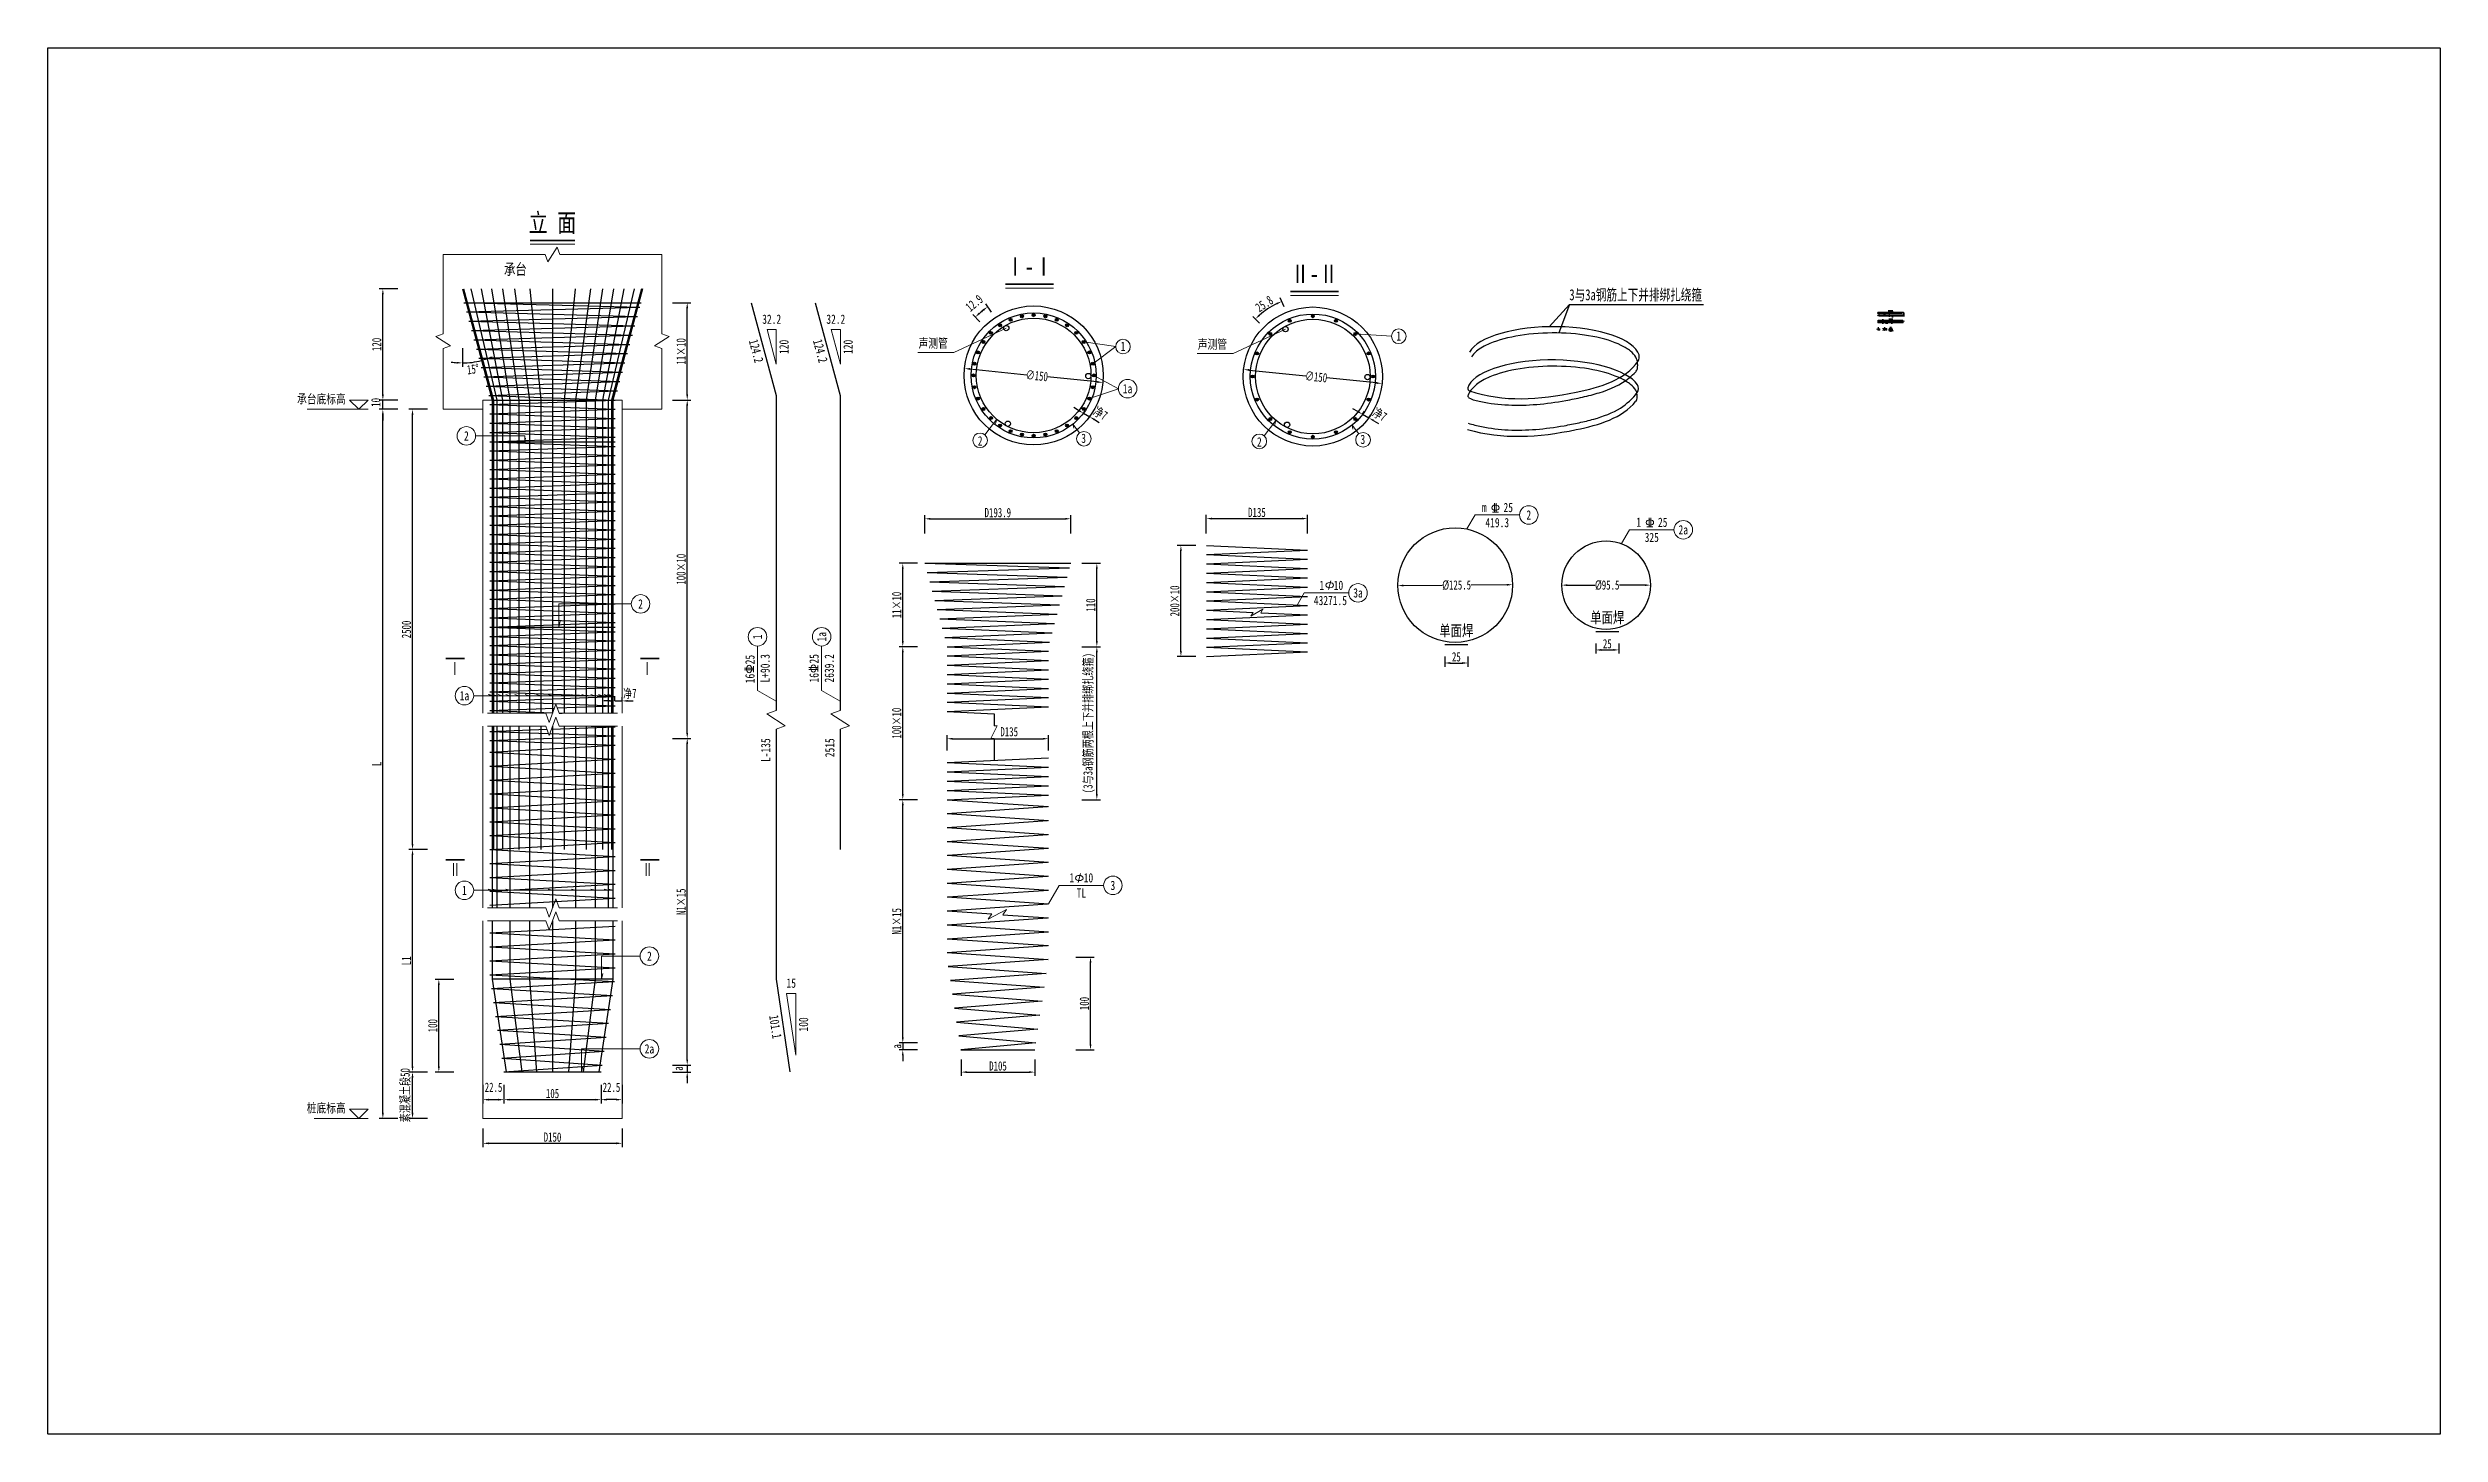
# Model space of a CAD drawing. Header units: millimetres. Extents: x 6150 to 57838, y -71710 to -30599.
# Drawn here: x 32035 to 57838, y -65852 to -50895 of the extents above; entities that cross this region are included whole.
import ezdxf
from ezdxf.enums import TextEntityAlignment as Align

# ---------------------------------------------------------------- set-up
doc = ezdxf.new("R2010")
doc.units = ezdxf.units.MM
doc.linetypes.add('DASHED', pattern=[19.05, 12.7, -6.35])
doc.linetypes.add('HIDDEN', pattern=[9.525, 6.35, -3.175])
doc.layers.get('Defpoints').update_dxf_attribs({"color": 8, "lineweight": 15})
for name, color, linetype, lineweight in [('1', 1, 'Continuous', 30), ('工作线', 1, 'Continuous', 35), ('文字', 7, 'Continuous', 15), ('构造', 7, 'Continuous', 20), ('标注', 4, 'Continuous', 18), ('粗线', 3, 'Continuous', 35), ('钢筋', 1, 'Continuous', 30)]:
    doc.layers.add(name, color=color, linetype=linetype, lineweight=lineweight)
doc.layers.add('2', color=2, linetype='Continuous')
doc.styles.add('FSDB', font='fsdb_e.shx', dxfattribs={"width": 0.75, "bigfont": 'fsdb.shx'})
doc.styles.get("Standard").update_dxf_attribs({"font": '仿宋_GB2312.ttf', "width": 0.7})
doc.styles.add('仿宋', font='仿宋_GB2312.ttf', dxfattribs={"width": 0.7})
doc.styles.add('标注', font='仿宋_GB2312.ttf', dxfattribs={"width": 0.7})
doc.styles.add('标题', font='仿宋_GB2312.ttf', dxfattribs={"width": 0.7, "height": 5})
doc.styles.add('标题2', font='fsdb_e.shx', dxfattribs={"width": 0.75, "height": 4, "bigfont": 'fsdb.shx'})
doc.dimstyles.new('副本 1-150', dxfattribs={"dimscale": 0, "dimtxt": 2.5, "dimasz": 1.5, "dimexe": 1, "dimexo": 1, "dimgap": 0.4, "dimtad": 1, "dimdec": 0, "dimlfac": 0.1, "dimrnd": 0.1, "dimzin": 12, "dimdsep": 46, "dimtxsty": 'Standard', "dimcen": 2.5, "dimclrd": 256, "dimclre": 256, "dimclrt": 256, "dimadec": 4, "dimazin": 0, "dimtp": 2, "dimtm": 3, "dimtfac": 0.5, "dimtdec": 0, "dimtmove": 2, "dimatfit": 3, "dimfxl": 4, "dimfxlon": 1, "dimtvp": 0.7, "dimtolj": 1, "dimtzin": 12, "dimarcsym": 0})

msp = doc.modelspace()

# ---------------------------------------------------------------- texts
at = {"layer": '文字', "style": '标题', "width": 0.75}
for s, height, p in [('立 面', 200, (37477.86, -52942.47)), ('Ⅰ-Ⅰ', 200, (42622.05, -53414.4)), ('Ⅱ-Ⅱ', 200, (45696.23, -53493.36)), ('单面焊', 120, (48854.48, -57137.35)), ('单面焊', 120, (47226.49, -57278.35))]:
    msp.add_text(s, height=height, dxfattribs=at).set_placement(p, align=Align.BOTTOM_CENTER)
msp.add_text('承台', height=120, dxfattribs=at).set_placement((37077.86, -53284.52), align=Align.MIDDLE_CENTER)
at = {"layer": '文字', "style": 'FSDB', "width": 0.7}
for p in [(51760.13, -53928.04), (51825.2, -53921.52), (51946.65, -53866.93), (51976.89, -53841.24), (51824.66, -53941.27), (51931.83, -53953.33)]:
    msp.add_text('^ ', height=3, dxfattribs=at).set_placement(p, align=Align.CENTER)
at = {"layer": '文字', "width": 0.7}
for s, height, p in [('  57×3', 3, (51763.78, -53928.29)), ('  57×3', 3, (51828.55, -53921.56)), ('  57×3', 3, (51840.73, -53772.71)), ('钢管', 3, (51842.24, -53767.94)), ('钢管', 3, (51952.82, -53862.99)), ('  70×6', 3, (51952.18, -53866.79)), ('钢管', 3, (51982.24, -53837.56)), ('  57×3', 3, (51982.16, -53841.39)), ('侧面施焊', 2.5, (52031.08, -53861.29)), ('10mm厚钢板', 3, (52054.51, -53842.19)), ('  70×6', 3, (51827.98, -53941.57)), ('钢管', 3, (51935.87, -53948.84)), ('  57×3', 3, (51935.37, -53953.7))]:
    msp.add_text(s, height=height, dxfattribs=at).set_placement(p, align=Align.CENTER)
for s, height, p in [('A-A', 5.5, (51774.22, -53913.43)), ('A', 4, (51829.89, -53826.85)), ('A', 4, (51830.22, -53868.45)), ('B-B', 5.5, (51841.51, -53911.82)), ('C', 5, (51905.51, -53908.51)), ('－', 5, (51910.61, -53908.91)), ('C', 5, (51916.37, -53908.34)), ('B', 4, (51927.46, -53828.05)), ('B', 4, (51927.48, -53869.51)), ('C', 4, (51933.65, -53743.44)), ('C', 4, (51933.65, -53801.88)), ('120°', 2.5, (51906.28, -53936.53)), ('120°', 2.5, (51910.47, -53941.12)), ('120°', 2.5, (51914.17, -53936.43))]:
    msp.add_text(s, height=height, dxfattribs=at).set_placement(p)
at = {"layer": '文字', "style": '标题2', "width": 0.75}
for s, p in [('Ⅰ', (36365.75, -57516.52)), ('Ⅱ', (36370.61, -59686.33))]:
    msp.add_text(s, height=160, dxfattribs=at).set_placement(p, align=Align.TOP_LEFT)
for s, p in [('Ⅰ', (38556.14, -57516.52)), ('Ⅱ', (38560.68, -59686.33))]:
    msp.add_text(s, height=160, dxfattribs=at).set_placement(p, align=Align.TOP_RIGHT)
at = {"layer": '文字', "char_height": 2.5, "attachment_point": 5}
for s, insert in [('\\A1;1', (51777.6, -53830.72)), ('\\A1;10', (51780.16, -53746.11)), ('\\A1;节长a', (51823.7, -53831.32)), ('\\A1;节长700', (51900.2, -53831.32)), ('\\A1;节长700', (51986.33, -53831.32)), ('\\A1;15', (52042.61, -53749.71)), ('\\A1;1', (52042.3, -53830.8))]:
    msp.add_mtext(s, dxfattribs=dict(at, insert=insert))
at = {"layer": '文字', "char_height": 2.5, "attachment_point": 5, "rotation": 90}
for s, insert in [('\\A1;3', (51789.78, -53923.46)), ('\\A1;51', (51859.27, -53930.7)), ('\\A1;3', (51859.35, -53921.54)), ('\\A1;0.5', (51864.54, -53925.67)), ('\\A1;6.0', (51864.6, -53920.36)), ('\\A1;70', (51868.15, -53930.93)), ('\\A1;桩径  ', (52055.05, -53772.62)), ('\\A1;3', (51789.58, -53941.93)), ('\\A1;51', (51789.7, -53932.62)), ('\\A1;57', (51792.93, -53932.63)), ('\\A1;3', (51859.15, -53940.01)), ('\\A1;0.5', (51864.54, -53935.46)), ('\\A1;6.0', (51864.6, -53941.73))]:
    msp.add_mtext(s, dxfattribs=dict(at, insert=insert))
at = {"layer": '文字', "insert": (51903.22, -53745.78), "char_height": 2.5, "attachment_point": 5, "line_spacing_factor": 1.44}
msp.add_mtext('\\A1;桩长(钢筋笼未示出)', dxfattribs=at)
at = {"layer": '标注', "style": '标注', "width": 0.75}
for s, p in [('32.2', (39841.81, -53902.62)), ('32.2', (40533.63, -53902.62)), ('15', (40052.86, -61065.84))]:
    msp.add_text(s, height=100, dxfattribs=at).set_placement(p, align=Align.BOTTOM_CENTER)
at = {"layer": '标注', "color": 7, "linetype": 'Continuous', "width": 0.7}
for s, p in [('灌注桩内超声波检测管布置图', (51883.98, -53732.45)), ('超声波检测管道示意图', (51893.66, -53818.13))]:
    msp.add_text(s, height=4, dxfattribs=at).set_placement(p)
at = {"layer": '标注', "style": '标注', "width": 0.75}
for s, rotation, p in [('124.2', 285, (39723.97, -54152.8)), ('120', 90, (39923.81, -54121.23)), ('124.2', 285, (40415.78, -54152.8)), ('120', 90, (40615.63, -54121.23)), ('101.1', 278.530766, (39932.21, -61449.27)), ('100', 90, (40134.86, -61431.17))]:
    msp.add_text(s, height=100, rotation=rotation, dxfattribs=at).set_placement(p, align=Align.TOP_CENTER)
for p in [(41584.17, -54030.7), (44595.62, -54042.05)]:
    msp.add_text('声测管', height=100, dxfattribs=at).set_placement(p, align=Align.TOP_CENTER)
for s, p in [('1', (43631.29, -54114.21)), ('1', (46605.73, -54003.53)), ('1a', (43681.08, -54572.25)), ('2', (36549.07, -55081.56)), ('2', (42090.53, -55135.63)), ('3', (43206.75, -55107.52)), ('2', (45101.98, -55146.98)), ('3', (46218.21, -55118.87)), ('419.3', (47668.24, -56016.96)), ('2', (48008.24, -55934.96)), ('325', (49334.39, -56176.49)), ('2a', (49674.39, -56094.49)), ('1  10', (45878.81, -56693.43)), ('3a', (46166.25, -56775.43)), ('2', (38427.86, -56894.52)), ('1a', (36527.86, -57884.52)), ('1  10', (43182.2, -59849.17)), ('1', (36527.86, -59984.52)), ('3', (43522.2, -59931.17)), ('2', (38523.15, -60694.52)), ('2a', (38523.15, -61694.52))]:
    msp.add_text(s, height=100, dxfattribs=at).set_placement(p, align=Align.MIDDLE_CENTER)
for s, p in [('承台底标高', (35247.86, -54762.52)), ('桩底标高', (35247.86, -62412.52))]:
    msp.add_text(s, height=100, dxfattribs=at).set_placement(p, align=Align.BOTTOM_RIGHT)
at = {"layer": '标注', "color": 6, "style": '标注', "width": 0.75}
for s, p in [('m', (47528.09, -55852.96)), ('25', (47786.45, -55853.89)), ('1', (49194.23, -56012.49)), ('25', (49452.6, -56013.42)), ('43271.5', (45868.5, -56857.43)), ('TL', (43182.2, -60013.17))]:
    msp.add_text(s, height=100, dxfattribs=at).set_placement(p, align=Align.MIDDLE_CENTER)
at = {"layer": '标注', "style": '标注', "width": 0.75}
for s, p in [('1', (39688.85, -57249.05)), ('1a', (40380.67, -57249.05)), ('16  25', (39606.85, -57597.36)), ('16  25', (40298.67, -57589.05))]:
    msp.add_text(s, height=100, rotation=90, dxfattribs=at).set_placement(p, align=Align.MIDDLE_CENTER)
at = {"layer": '标注', "color": 6, "style": '标注', "width": 0.75}
for s, p in [('L+90.3', (39770.85, -57589.05)), ('2639.2', (40462.67, -57589.05))]:
    msp.add_text(s, height=100, rotation=90, dxfattribs=at).set_placement(p, align=Align.MIDDLE_CENTER)
for s, p in [('L-135', (39856.85, -58344.52)), ('2515', (40548.67, -58344.52))]:
    msp.add_text(s, height=100, rotation=90, dxfattribs=at).set_placement(p, align=Align.BOTTOM_RIGHT)

# ---------------------------------------------------------------- blocks, each defined once
blk = doc.blocks.new('*D45')
at = {"layer": 'Defpoints', "color": 0, "transparency": 16777216}
for p in [(41256, -59007), (41494, -59007), (41496, -61631)]:
    blk.add_point(p, dxfattribs=at)
at = {"layer": '标注', "lineweight": -2, "transparency": 16777216}
for p, q in [((41416, -59007), (41216, -59007)), ((41256, -61571), (41256, -59067)), ((41416, -61631), (41216, -61631))]:
    blk.add_line(p, q, dxfattribs=at)
at = {"layer": '标注', "transparency": 16777216}
for points in [[(41246, -59067), (41266, -59067), (41256, -59007)], [(41246, -61571), (41266, -61571), (41256, -61631)]]:
    blk.add_solid(points, dxfattribs=at)
at = {"layer": '标注', "transparency": 16777216, "insert": (41190, -60319), "char_height": 100, "attachment_point": 5, "rotation": 90}
blk.add_mtext('\\A1;{\\C3;N1}×15', dxfattribs=at)
blk = doc.blocks.new('*D46')
at = {"layer": 'Defpoints', "color": 0, "transparency": 16777216}
for p in [(43109, -56456), (43349, -56456), (43109, -57356)]:
    blk.add_point(p, dxfattribs=at)
at = {"layer": '标注', "lineweight": -2, "transparency": 16777216}
for p, q in [((43189, -56456), (43389, -56456)), ((43349, -57296), (43349, -56516)), ((43189, -57356), (43389, -57356))]:
    blk.add_line(p, q, dxfattribs=at)
at = {"layer": '标注', "transparency": 16777216}
for points in [[(43339, -56516), (43359, -56516), (43349, -56456)], [(43339, -57296), (43359, -57296), (43349, -57356)]]:
    blk.add_solid(points, dxfattribs=at)
at = {"layer": '标注', "transparency": 16777216, "insert": (43283, -56906), "char_height": 100, "attachment_point": 5, "rotation": 90}
blk.add_mtext('\\A1;110', dxfattribs=at)
blk = doc.blocks.new('*D47')
at = {"layer": 'Defpoints', "color": 0, "transparency": 16777216}
for p in [(43041, -60706), (43281, -60706), (43041, -61706)]:
    blk.add_point(p, dxfattribs=at)
at = {"layer": '标注', "lineweight": -2, "transparency": 16777216}
for p, q in [((43121, -60706), (43321, -60706)), ((43281, -61646), (43281, -60766)), ((43121, -61706), (43321, -61706))]:
    blk.add_line(p, q, dxfattribs=at)
at = {"layer": '标注', "transparency": 16777216}
for points in [[(43271, -60766), (43291, -60766), (43281, -60706)], [(43271, -61646), (43291, -61646), (43281, -61706)]]:
    blk.add_solid(points, dxfattribs=at)
at = {"layer": '标注', "transparency": 16777216, "insert": (43215, -61206), "char_height": 100, "attachment_point": 5, "rotation": 90}
blk.add_mtext('\\A1;100', dxfattribs=at)
blk = doc.blocks.new('*D48')
at = {"layer": 'Defpoints', "color": 0, "transparency": 16777216}
for p in [(41735, -58517), (42827, -58349), (42827, -58517)]:
    blk.add_point(p, dxfattribs=at)
at = {"layer": '标注', "lineweight": -2, "transparency": 16777216}
for p, q in [((41735, -58477), (41735, -58309)), ((42827, -58477), (42827, -58309)), ((41795, -58349), (42767, -58349))]:
    blk.add_line(p, q, dxfattribs=at)
at = {"layer": '标注', "transparency": 16777216}
for points in [[(41795, -58339), (41795, -58359), (41735, -58349)], [(42767, -58339), (42767, -58359), (42827, -58349)]]:
    blk.add_solid(points, dxfattribs=at)
at = {"layer": '标注', "transparency": 16777216, "insert": (42404, -58274), "char_height": 100, "attachment_point": 5}
blk.add_mtext('\\A1;D135', dxfattribs=at)
blk = doc.blocks.new('*D49')
at = {"layer": 'Defpoints', "color": 0, "transparency": 16777216}
for p in [(43068, -55976), (41494, -56216), (43068, -56216)]:
    blk.add_point(p, dxfattribs=at)
at = {"layer": '标注', "lineweight": -2, "transparency": 16777216}
for p, q in [((41494, -56136), (41494, -55936)), ((41554, -55976), (43008, -55976)), ((43068, -56136), (43068, -55936))]:
    blk.add_line(p, q, dxfattribs=at)
at = {"layer": '标注', "transparency": 16777216}
for points in [[(41554, -55966), (41554, -55986), (41494, -55976)], [(43008, -55966), (43008, -55986), (43068, -55976)]]:
    blk.add_solid(points, dxfattribs=at)
at = {"layer": '标注', "transparency": 16777216, "insert": (42281, -55910), "char_height": 100, "attachment_point": 5}
blk.add_mtext('\\A1;D193.9', dxfattribs=at)
blk = doc.blocks.new('*D50')
at = {"layer": 'Defpoints', "color": 0, "transparency": 16777216}
for p in [(41887, -61768), (42679, -61768), (42679, -61946)]:
    blk.add_point(p, dxfattribs=at)
at = {"layer": '标注', "lineweight": -2, "transparency": 16777216}
for p, q in [((41887, -61808), (41887, -61986)), ((42679, -61808), (42679, -61986)), ((41947, -61946), (42619, -61946))]:
    blk.add_line(p, q, dxfattribs=at)
at = {"layer": '标注', "transparency": 16777216}
for points in [[(41947, -61936), (41947, -61956), (41887, -61946)], [(42619, -61936), (42619, -61956), (42679, -61946)]]:
    blk.add_solid(points, dxfattribs=at)
at = {"layer": '标注', "transparency": 16777216, "insert": (42283, -61880), "char_height": 100, "attachment_point": 5}
blk.add_mtext('\\A1;D105', dxfattribs=at)
blk = doc.blocks.new('*D51')
at = {"layer": 'Defpoints', "color": 0, "transparency": 16777216}
for p in [(35968, -61945), (36288, -61945), (36288, -62445)]:
    blk.add_point(p, dxfattribs=at)
at = {"layer": '标注', "lineweight": -2, "transparency": 16777216}
for p, q in [((36128, -61945), (35928, -61945)), ((35968, -62385), (35968, -62005)), ((36128, -62445), (35928, -62445))]:
    blk.add_line(p, q, dxfattribs=at)
at = {"layer": '标注', "transparency": 16777216}
for points in [[(35958, -62005), (35978, -62005), (35968, -61945)], [(35958, -62385), (35978, -62385), (35968, -62445)]]:
    blk.add_solid(points, dxfattribs=at)
at = {"layer": '标注', "transparency": 16777216, "insert": (35893, -62195), "char_height": 100, "attachment_point": 5, "rotation": 90}
blk.add_mtext('\\A1;素混凝土段50', dxfattribs=at)
blk = doc.blocks.new('*D52')
at = {"layer": 'Defpoints', "color": 0, "transparency": 16777216}
for p in [(35968, -54795), (36288, -54795), (36288, -59545)]:
    blk.add_point(p, dxfattribs=at)
at = {"layer": '标注', "lineweight": -2, "transparency": 16777216}
for p, q in [((36128, -54795), (35928, -54795)), ((35968, -59485), (35968, -54855)), ((36128, -59545), (35928, -59545))]:
    blk.add_line(p, q, dxfattribs=at)
at = {"layer": '标注', "transparency": 16777216}
for points in [[(35958, -54855), (35978, -54855), (35968, -54795)], [(35958, -59485), (35978, -59485), (35968, -59545)]]:
    blk.add_solid(points, dxfattribs=at)
at = {"layer": '标注', "transparency": 16777216, "insert": (35902, -57170), "char_height": 100, "attachment_point": 5, "rotation": 90}
blk.add_mtext('\\A1;2500', dxfattribs=at)
blk = doc.blocks.new('*D53')
at = {"layer": 'Defpoints', "color": 0, "transparency": 16777216}
for p in [(35648, -54795), (35968, -54795), (35968, -62445)]:
    blk.add_point(p, dxfattribs=at)
at = {"layer": '标注', "lineweight": -2, "transparency": 16777216}
for p, q in [((35808, -54795), (35608, -54795)), ((35648, -62385), (35648, -54855)), ((35808, -62445), (35608, -62445))]:
    blk.add_line(p, q, dxfattribs=at)
at = {"layer": '标注', "transparency": 16777216}
for points in [[(35638, -54855), (35658, -54855), (35648, -54795)], [(35638, -62385), (35658, -62385), (35648, -62445)]]:
    blk.add_solid(points, dxfattribs=at)
at = {"layer": '标注', "transparency": 16777216, "insert": (35582, -58620), "char_height": 100, "attachment_point": 5, "rotation": 90}
blk.add_mtext('\\A1;L', dxfattribs=at)
blk = doc.blocks.new('*D54')
at = {"layer": 'Defpoints', "color": 0, "transparency": 16777216}
for p in [(35648, -54695), (36728, -54695), (35968, -54795)]:
    blk.add_point(p, dxfattribs=at)
at = {"layer": '标注', "lineweight": -2, "transparency": 16777216}
for p, q in [((35808, -54695), (35608, -54695)), ((35648, -54635), (35648, -54575)), ((35648, -54795), (35648, -54695)), ((35808, -54795), (35608, -54795)), ((35648, -54855), (35648, -54915))]:
    blk.add_line(p, q, dxfattribs=at)
at = {"layer": '标注', "transparency": 16777216}
for points in [[(35638, -54635), (35658, -54635), (35648, -54695)], [(35638, -54855), (35658, -54855), (35648, -54795)]]:
    blk.add_solid(points, dxfattribs=at)
at = {"layer": '标注', "transparency": 16777216, "insert": (35573, -54720), "char_height": 100, "attachment_point": 5, "rotation": 90}
blk.add_mtext('\\A1;10', dxfattribs=at)
blk = doc.blocks.new('*D55')
at = {"layer": 'Defpoints', "color": 0, "transparency": 16777216}
for p in [(35648, -53495), (36506, -53495), (36728, -54695)]:
    blk.add_point(p, dxfattribs=at)
at = {"layer": '标注', "lineweight": -2, "transparency": 16777216}
for p, q in [((35808, -53495), (35608, -53495)), ((35648, -54635), (35648, -53555)), ((35808, -54695), (35608, -54695))]:
    blk.add_line(p, q, dxfattribs=at)
at = {"layer": '标注', "transparency": 16777216}
for points in [[(35638, -53555), (35658, -53555), (35648, -53495)], [(35638, -54635), (35658, -54635), (35648, -54695)]]:
    blk.add_solid(points, dxfattribs=at)
at = {"layer": '标注', "transparency": 16777216, "insert": (35582, -54095), "char_height": 100, "attachment_point": 5, "rotation": 90}
blk.add_mtext('\\A1;120', dxfattribs=at)
blk = doc.blocks.new('*D56')
at = {"layer": 'Defpoints', "color": 0, "transparency": 16777216}
for p in [(36252, -60945), (36572, -60945), (36572, -61945)]:
    blk.add_point(p, dxfattribs=at)
at = {"layer": '标注', "lineweight": -2, "transparency": 16777216}
for p, q in [((36412, -60945), (36212, -60945)), ((36252, -61885), (36252, -61005)), ((36412, -61945), (36212, -61945))]:
    blk.add_line(p, q, dxfattribs=at)
at = {"layer": '标注', "transparency": 16777216}
for points in [[(36242, -61005), (36262, -61005), (36252, -60945)], [(36242, -61885), (36262, -61885), (36252, -61945)]]:
    blk.add_solid(points, dxfattribs=at)
at = {"layer": '标注', "transparency": 16777216, "insert": (36186, -61445), "char_height": 100, "attachment_point": 5, "rotation": 90}
blk.add_mtext('\\A1;100', dxfattribs=at)
blk = doc.blocks.new('*D57')
at = {"layer": 'Defpoints', "color": 0, "transparency": 16777216}
for p in [(38611, -58346), (38931, -58346), (38611, -61870)]:
    blk.add_point(p, dxfattribs=at)
at = {"layer": '标注', "lineweight": -2, "transparency": 16777216}
for p, q in [((38771, -58346), (38971, -58346)), ((38931, -61810), (38931, -58406)), ((38771, -61870), (38971, -61870))]:
    blk.add_line(p, q, dxfattribs=at)
at = {"layer": '标注', "transparency": 16777216}
for points in [[(38921, -58406), (38941, -58406), (38931, -58346)], [(38921, -61810), (38941, -61810), (38931, -61870)]]:
    blk.add_solid(points, dxfattribs=at)
at = {"layer": '标注', "transparency": 16777216, "insert": (38865, -60108), "char_height": 100, "attachment_point": 5, "rotation": 90}
blk.add_mtext('\\A1;N1×15', dxfattribs=at)
blk = doc.blocks.new('*D58')
at = {"layer": 'Defpoints', "color": 0, "transparency": 16777216}
for p in [(38228, -54695), (38931, -54695), (38621, -58346)]:
    blk.add_point(p, dxfattribs=at)
at = {"layer": '标注', "lineweight": -2, "transparency": 16777216}
for p, q in [((38771, -54695), (38971, -54695)), ((38931, -58286), (38931, -54755)), ((38771, -58346), (38971, -58346))]:
    blk.add_line(p, q, dxfattribs=at)
at = {"layer": '标注', "transparency": 16777216}
for points in [[(38921, -54755), (38941, -54755), (38931, -54695)], [(38921, -58286), (38941, -58286), (38931, -58346)]]:
    blk.add_solid(points, dxfattribs=at)
at = {"layer": '标注', "transparency": 16777216, "insert": (38865, -56520), "char_height": 100, "attachment_point": 5, "rotation": 90}
blk.add_mtext('\\A1;100×10', dxfattribs=at)
blk = doc.blocks.new('*D59')
at = {"layer": 'Defpoints', "color": 0, "transparency": 16777216}
for p in [(38433, -53645), (38931, -53645), (38228, -54695)]:
    blk.add_point(p, dxfattribs=at)
at = {"layer": '标注', "lineweight": -2, "transparency": 16777216}
for p, q in [((38771, -53645), (38971, -53645)), ((38931, -54635), (38931, -53705)), ((38771, -54695), (38971, -54695))]:
    blk.add_line(p, q, dxfattribs=at)
at = {"layer": '标注', "transparency": 16777216}
for points in [[(38921, -53705), (38941, -53705), (38931, -53645)], [(38921, -54635), (38941, -54635), (38931, -54695)]]:
    blk.add_solid(points, dxfattribs=at)
at = {"layer": '标注', "transparency": 16777216, "insert": (38865, -54170), "char_height": 100, "attachment_point": 5, "rotation": 90}
blk.add_mtext('\\A1;11×10', dxfattribs=at)
blk = doc.blocks.new('*D60')
at = {"layer": 'Defpoints', "color": 0, "transparency": 16777216}
for p in [(36728, -62019), (36954, -62019), (36954, -62243)]:
    blk.add_point(p, dxfattribs=at)
at = {"layer": '标注', "lineweight": -2, "transparency": 16777216}
for p, q in [((36728, -62083), (36728, -62283)), ((36954, -62083), (36954, -62283)), ((36788, -62243), (36894, -62243))]:
    blk.add_line(p, q, dxfattribs=at)
at = {"layer": '标注', "transparency": 16777216}
for points in [[(36788, -62233), (36788, -62253), (36728, -62243)], [(36894, -62233), (36894, -62253), (36954, -62243)]]:
    blk.add_solid(points, dxfattribs=at)
at = {"layer": '标注', "transparency": 16777216, "insert": (36842, -62110), "char_height": 100, "attachment_point": 5}
blk.add_mtext('\\A1;22.5', dxfattribs=at)
blk = doc.blocks.new('*D61')
at = {"layer": 'Defpoints', "color": 0, "transparency": 16777216}
for p in [(36954, -62019), (38002, -62019), (38002, -62243)]:
    blk.add_point(p, dxfattribs=at)
at = {"layer": '标注', "lineweight": -2, "transparency": 16777216}
for p, q in [((36954, -62083), (36954, -62283)), ((38002, -62083), (38002, -62283)), ((37014, -62243), (37942, -62243))]:
    blk.add_line(p, q, dxfattribs=at)
at = {"layer": '标注', "transparency": 16777216}
for points in [[(37014, -62233), (37014, -62253), (36954, -62243)], [(37942, -62233), (37942, -62253), (38002, -62243)]]:
    blk.add_solid(points, dxfattribs=at)
at = {"layer": '标注', "transparency": 16777216, "insert": (37478, -62177), "char_height": 100, "attachment_point": 5}
blk.add_mtext('\\A1;105', dxfattribs=at)
blk = doc.blocks.new('*D62')
at = {"layer": 'Defpoints', "color": 0, "transparency": 16777216}
for p in [(36728, -62506), (38228, -62506), (38228, -62714)]:
    blk.add_point(p, dxfattribs=at)
at = {"layer": '标注', "lineweight": -2, "transparency": 16777216}
for p, q in [((36728, -62554), (36728, -62754)), ((38228, -62554), (38228, -62754)), ((36788, -62714), (38168, -62714))]:
    blk.add_line(p, q, dxfattribs=at)
at = {"layer": '标注', "transparency": 16777216}
for points in [[(36788, -62704), (36788, -62724), (36728, -62714)], [(38168, -62704), (38168, -62724), (38228, -62714)]]:
    blk.add_solid(points, dxfattribs=at)
at = {"layer": '标注', "transparency": 16777216, "insert": (37478, -62648), "char_height": 100, "attachment_point": 5}
blk.add_mtext('\\A1;D150', dxfattribs=at)
blk = doc.blocks.new('*D63')
at = {"layer": 'Defpoints', "color": 0, "transparency": 16777216}
for p in [(36506, -53495), (36506, -53495), (36506, -53495), (36645, -54282)]:
    blk.add_point(p, dxfattribs=at)
at = {"layer": '标注', "lineweight": -2, "transparency": 16777216}
for p, q in [((36506, -54135), (36506, -54335)), ((36672, -54113), (36723, -54306))]:
    blk.add_line(p, q, dxfattribs=at)
for start, end in [(261.4037, 265.7019), (270, 285.0049), (289.303, 293.6011)]:
    blk.add_arc((36506, -53495), 800, start, end, dxfattribs=at)
at = {"layer": '标注', "transparency": 16777216}
for points in [[(36446, -54282), (36445, -54302), (36506, -54295)], [(36773, -54259), (36767, -54240), (36713, -54267)]]:
    blk.add_solid(points, dxfattribs=at)
at = {"layer": '标注', "transparency": 16777216, "insert": (36620, -54362), "char_height": 100, "attachment_point": 5, "rotation": 7.5}
blk.add_mtext('\\A1;15°', dxfattribs=at)
blk = doc.blocks.new('*D64')
at = {"layer": 'Defpoints', "color": 0, "transparency": 16777216}
for p in [(38150, -57941), (38228, -57941), (38228, -57941)]:
    blk.add_point(p, dxfattribs=at)
at = {"layer": '标注', "lineweight": -2, "transparency": 16777216}
for p, q in [((38090, -57941), (38030, -57941)), ((38150, -57941), (38150, -57901)), ((38150, -57941), (38228, -57941)), ((38228, -57941), (38228, -57901)), ((38288, -57941), (38348, -57941))]:
    blk.add_line(p, q, dxfattribs=at)
at = {"layer": '标注', "transparency": 16777216}
for points in [[(38090, -57931), (38090, -57951), (38150, -57941)], [(38288, -57931), (38288, -57951), (38228, -57941)]]:
    blk.add_solid(points, dxfattribs=at)
at = {"layer": '标注', "transparency": 16777216, "insert": (38312, -57866), "char_height": 100, "attachment_point": 5}
blk.add_mtext('\\A1;净7', dxfattribs=at)
blk = doc.blocks.new('*D65')
at = {"layer": 'Defpoints', "color": 0, "transparency": 16777216}
for p in [(41256, -57356), (41494, -57356), (41494, -59007)]:
    blk.add_point(p, dxfattribs=at)
at = {"layer": '标注', "lineweight": -2, "transparency": 16777216}
for p, q in [((41416, -57356), (41216, -57356)), ((41256, -58947), (41256, -57416)), ((41416, -59007), (41216, -59007))]:
    blk.add_line(p, q, dxfattribs=at)
at = {"layer": '标注', "transparency": 16777216}
for points in [[(41246, -57416), (41266, -57416), (41256, -57356)], [(41246, -58947), (41266, -58947), (41256, -59007)]]:
    blk.add_solid(points, dxfattribs=at)
at = {"layer": '标注', "transparency": 16777216, "insert": (41190, -58181), "char_height": 100, "attachment_point": 5, "rotation": 90}
blk.add_mtext('\\A1;100×10', dxfattribs=at)
blk = doc.blocks.new('*D66')
at = {"layer": 'Defpoints', "color": 0, "transparency": 16777216}
for p in [(43105, -57356), (43349, -57356), (43105, -59007)]:
    blk.add_point(p, dxfattribs=at)
at = {"layer": '标注', "lineweight": -2, "transparency": 16777216}
for p, q in [((43189, -57356), (43389, -57356)), ((43349, -58947), (43349, -57416)), ((43189, -59007), (43389, -59007))]:
    blk.add_line(p, q, dxfattribs=at)
at = {"layer": '标注', "transparency": 16777216}
for points in [[(43339, -57416), (43359, -57416), (43349, -57356)], [(43339, -58947), (43359, -58947), (43349, -59007)]]:
    blk.add_solid(points, dxfattribs=at)
at = {"layer": '标注', "transparency": 16777216, "insert": (43266, -58181), "char_height": 100, "attachment_point": 5, "rotation": 90}
blk.add_mtext('\\A1;(3与3a钢筋两根上下并排绑扎绕箍)', dxfattribs=at)
blk = doc.blocks.new('*D67')
at = {"layer": 'Defpoints', "color": 0, "transparency": 16777216}
for p in [(35968, -59545), (36288, -59545), (36288, -61945)]:
    blk.add_point(p, dxfattribs=at)
at = {"layer": '标注', "lineweight": -2, "transparency": 16777216}
for p, q in [((36128, -59545), (35928, -59545)), ((35968, -61885), (35968, -59605)), ((36128, -61945), (35928, -61945))]:
    blk.add_line(p, q, dxfattribs=at)
at = {"layer": '标注', "transparency": 16777216}
for points in [[(35958, -59605), (35978, -59605), (35968, -59545)], [(35958, -61885), (35978, -61885), (35968, -61945)]]:
    blk.add_solid(points, dxfattribs=at)
at = {"layer": '标注', "transparency": 16777216, "insert": (35902, -60745), "char_height": 100, "attachment_point": 5, "rotation": 90}
blk.add_mtext('\\A1;L1', dxfattribs=at)
blk = doc.blocks.new('*D68')
at = {"layer": 'Defpoints', "color": 0, "transparency": 16777216}
for p in [(41256, -56456), (41494, -56456), (41494, -57356)]:
    blk.add_point(p, dxfattribs=at)
at = {"layer": '标注', "lineweight": -2, "transparency": 16777216}
for p, q in [((41416, -56456), (41216, -56456)), ((41256, -57296), (41256, -56516)), ((41416, -57356), (41216, -57356))]:
    blk.add_line(p, q, dxfattribs=at)
at = {"layer": '标注', "transparency": 16777216}
for points in [[(41246, -56516), (41266, -56516), (41256, -56456)], [(41246, -57296), (41266, -57296), (41256, -57356)]]:
    blk.add_solid(points, dxfattribs=at)
at = {"layer": '标注', "transparency": 16777216, "insert": (41190, -56906), "char_height": 100, "attachment_point": 5, "rotation": 90}
blk.add_mtext('\\A1;11×10', dxfattribs=at)
blk = doc.blocks.new('LXJFB')
at = {"linetype": 'Continuous'}
for p, q in [((19094, -55869), (19316, -55630)), ((19316, -55630), (19199, -55936)), ((19316, -55629), (20759, -55629))]:
    blk.add_line(p, q, dxfattribs=at)
at = {"layer": '钢筋'}
for points in [[(20054, -56239, 0.229407), (20064, -56173)], [(20044, -56579, 0.300739), (20046, -56494)]]:
    blk.add_lwpolyline(points, format="xyb", dxfattribs=at)
at = {"layer": '钢筋', "linetype": 'Continuous'}
blk.add_lwpolyline([(18217, -56529, 0.313269), (18236, -56562)], format="xyb", dxfattribs=at)
at = {"layer": '钢筋'}
for centre, start, end in [((19972, -56303), 318.2485, 345.7032), ((19968, -56627), 321.4646, 359.9492)]:
    blk.add_arc(centre, 76.8, start, end, dxfattribs=at)
at = {"layer": '钢筋', "linetype": 'Continuous'}
blk.add_arc((18241, -56615), 23, 158.5276, 241.6837, dxfattribs=at)
at = {"layer": '钢筋'}
for centre, major_axis, ratio, start_param, end_param in [((19143, -56214), (-928, 0), 0.372782, 3.260261, 6.073925), ((19143, -56573), (-932, 7), 0.370892, 3.390854, 6.17575)]:
    blk.add_ellipse(centre, major_axis=major_axis, ratio=ratio, start_param=start_param, end_param=end_param, dxfattribs=at)
for points, knots in [([(20046, -56322), (20059, -56269), (20040, -56215), (20016, -56174), (19997, -56152), (19944, -56110), (19911, -56089), (19791, -56030), (19686, -55997), (19447, -55951), (19313, -55938), (19042, -55934), (18906, -55943), (18657, -55983), (18545, -56013), (18397, -56075), (18348, -56104), (18287, -56154), (18269, -56174), (18257, -56195)], [3.166922, 3.166922, 3.166922, 3.166922, 3.358106, 3.358106, 3.574619, 3.574619, 3.791131, 3.791131, 4.232878, 4.232878, 4.674625, 4.674625, 5.116371, 5.116371, 5.558118, 5.558118, 5.857446, 5.857446, 6.063063, 6.063063, 6.063063, 6.063063]), ([(18236, -56562), (18603, -56683), (19228, -56644), (19918, -56443), (20054, -56239)], [0.268095, 0.268095, 0.268095, 0.268095, 15.250331, 24.937424, 24.937424, 24.937424, 24.937424]), ([(20045, -56628), (20045, -56589), (20039, -56572), (20016, -56533), (19997, -56512), (19944, -56469), (19911, -56448), (19791, -56390), (19686, -56356), (19447, -56310), (19313, -56297), (19042, -56293), (18906, -56302), (18657, -56342), (18545, -56372), (18397, -56434), (18348, -56463), (18283, -56516), (18263, -56540), (18241, -56563), (18230, -56581), (18220, -56607)], [3.182051, 3.182051, 3.182051, 3.182051, 3.358106, 3.358106, 3.574619, 3.574619, 3.791131, 3.791131, 4.232878, 4.232878, 4.674625, 4.674625, 5.116371, 5.116371, 5.558118, 5.558118, 5.857446, 5.857446, 6.096512, 6.096512, 6.249425, 6.249425, 6.249425, 6.249425]), ([(18230, -56636), (18270, -56657), (18313, -56668), (18455, -56697), (18555, -56708), (18857, -56722), (19062, -56703), (19334, -56654), (19394, -56642), (19516, -56615), (19577, -56599), (19754, -56544), (19867, -56494), (19983, -56401), (20007, -56378), (20029, -56354)], [0.250938, 0.250938, 0.250938, 0.250938, 1.971837, 1.971837, 5.91551, 5.91551, 13.802858, 13.802858, 16.040276, 16.040276, 18.277693, 18.277693, 22.752529, 22.752529, 24.013539, 24.013539, 24.013539, 24.013539]), ([(18215, -56977), (18589, -57087), (19206, -57050), (19885, -56855), (20028, -56675)], [0, 0, 0, 0, 15.250331, 24.3479, 24.3479, 24.3479, 24.3479]), ([(18221, -56910), (18269, -56924), (18316, -56936), (18460, -56966), (18556, -56977), (18850, -56991), (19051, -56973), (19310, -56927), (19364, -56916), (19471, -56893), (19524, -56880), (19681, -56836), (19780, -56798), (19928, -56706), (20001, -56640), (20044, -56579)], [0, 0, 0, 0, 1.957829, 1.957829, 5.873488, 5.873488, 13.704806, 13.704806, 15.696569, 15.696569, 17.688333, 17.688333, 21.67186, 21.67186, 24.695205, 24.695205, 24.695205, 24.695205])]:
    blk.add_open_spline(points, degree=3, knots=knots, dxfattribs=at)
at = {"layer": '文字', "style": '仿宋', "width": 0.7}
blk.add_text('3与3a钢筋上下并排绑扎绕箍', height=120, dxfattribs=at).set_placement((20028, -55584), align=Align.CENTER)
blk = doc.blocks.new('*D44')
at = {"layer": 'Defpoints', "color": 0, "transparency": 16777216}
for p in [(44256, -56263), (44496, -56263), (44496, -57463)]:
    blk.add_point(p, dxfattribs=at)
at = {"layer": '标注', "lineweight": -2, "transparency": 16777216}
for p, q in [((44416, -56263), (44216, -56263)), ((44256, -57403), (44256, -56323)), ((44416, -57463), (44216, -57463))]:
    blk.add_line(p, q, dxfattribs=at)
at = {"layer": '标注', "transparency": 16777216}
for points in [[(44246, -56323), (44266, -56323), (44256, -56263)], [(44246, -57403), (44266, -57403), (44256, -57463)]]:
    blk.add_solid(points, dxfattribs=at)
at = {"layer": '标注', "transparency": 16777216, "insert": (44190, -56863), "char_height": 100, "attachment_point": 5, "rotation": 90}
blk.add_mtext('\\A1;200×10', dxfattribs=at)
blk = doc.blocks.new('*D72')
at = {"layer": 'Defpoints', "color": 0, "transparency": 16777216}
for p in [(41921, -54354), (43414, -54506)]:
    blk.add_point(p, dxfattribs=at)
at = {"layer": '标注', "lineweight": -2, "transparency": 16777216}
for p, q in [((41981, -54360), (42594, -54422)), ((43354, -54500), (42813, -54445))]:
    blk.add_line(p, q, dxfattribs=at)
at = {"layer": '标注', "transparency": 16777216}
for points in [[(41982, -54350), (41980, -54370), (41921, -54354)], [(43355, -54490), (43353, -54510), (43414, -54506)]]:
    blk.add_solid(points, dxfattribs=at)
at = {"layer": '标注', "transparency": 16777216, "insert": (42703, -54433), "char_height": 100, "attachment_point": 5, "rotation": 354.1819}
blk.add_mtext('\\A1;∅150', dxfattribs=at)
blk = doc.blocks.new('*D73')
at = {"layer": 'Defpoints', "color": 0, "transparency": 16777216}
for p in [(43205, -54837), (43272, -54876), (43272, -54876)]:
    blk.add_point(p, dxfattribs=at)
at = {"layer": '标注', "lineweight": -2, "transparency": 16777216}
for p, q in [((43153, -54807), (43101, -54777)), ((43205, -54837), (43225, -54803)), ((43205, -54837), (43272, -54876)), ((43272, -54876), (43292, -54842)), ((43324, -54906), (43376, -54936))]:
    blk.add_line(p, q, dxfattribs=at)
at = {"layer": '标注', "transparency": 16777216}
for points in [[(43158, -54799), (43148, -54816), (43205, -54837)], [(43329, -54898), (43319, -54915), (43272, -54876)]]:
    blk.add_solid(points, dxfattribs=at)
at = {"layer": '标注', "transparency": 16777216, "insert": (43386, -54843), "char_height": 100, "attachment_point": 5, "rotation": 330}
blk.add_mtext('\\A1;净7', dxfattribs=at)
blk = doc.blocks.new('*D74')
at = {"layer": 'Defpoints', "color": 0, "transparency": 16777216}
for p in [(44933, -54365), (46425, -54517)]:
    blk.add_point(p, dxfattribs=at)
at = {"layer": '标注', "lineweight": -2, "transparency": 16777216}
for p, q in [((44993, -54371), (45605, -54434)), ((46365, -54511), (45825, -54456))]:
    blk.add_line(p, q, dxfattribs=at)
at = {"layer": '标注', "transparency": 16777216}
for points in [[(44994, -54361), (44992, -54381), (44933, -54365)], [(46366, -54501), (46364, -54521), (46425, -54517)]]:
    blk.add_solid(points, dxfattribs=at)
at = {"layer": '标注', "transparency": 16777216, "insert": (45715, -54445), "char_height": 100, "attachment_point": 5, "rotation": 354.1819}
blk.add_mtext('\\A1;∅150', dxfattribs=at)
blk = doc.blocks.new('*D75')
at = {"layer": 'Defpoints', "color": 0, "transparency": 16777216}
for p in [(46216, -54849), (46284, -54888), (46284, -54888)]:
    blk.add_point(p, dxfattribs=at)
at = {"layer": '标注', "lineweight": -2, "transparency": 16777216}
for p, q in [((46164, -54819), (46112, -54789)), ((46216, -54849), (46236, -54814)), ((46216, -54849), (46284, -54888)), ((46284, -54888), (46304, -54853)), ((46336, -54918), (46387, -54948))]:
    blk.add_line(p, q, dxfattribs=at)
at = {"layer": '标注', "transparency": 16777216}
for points in [[(46169, -54810), (46159, -54827), (46216, -54849)], [(46341, -54909), (46331, -54926), (46284, -54888)]]:
    blk.add_solid(points, dxfattribs=at)
at = {"layer": '标注', "transparency": 16777216, "insert": (46398, -54855), "char_height": 100, "attachment_point": 5, "rotation": 330}
blk.add_mtext('\\A1;净7', dxfattribs=at)
blk = doc.blocks.new('*D76')
at = {"layer": 'Defpoints', "color": 0, "transparency": 16777216}
for p in [(47102, -57423), (47352, -57423), (47352, -57532)]:
    blk.add_point(p, dxfattribs=at)
at = {"layer": '标注', "lineweight": -2, "transparency": 16777216}
for p, q in [((47102, -57463), (47102, -57572)), ((47162, -57532), (47292, -57532)), ((47352, -57463), (47352, -57572))]:
    blk.add_line(p, q, dxfattribs=at)
at = {"layer": '标注', "transparency": 16777216}
for points in [[(47162, -57522), (47162, -57542), (47102, -57532)], [(47292, -57522), (47292, -57542), (47352, -57532)]]:
    blk.add_solid(points, dxfattribs=at)
at = {"layer": '标注', "transparency": 16777216, "insert": (47227, -57466), "char_height": 100, "attachment_point": 5}
blk.add_mtext('\\A1;25', dxfattribs=at)
blk = doc.blocks.new('*D77')
at = {"layer": 'Defpoints', "color": 0, "transparency": 16777216}
for p in [(46596, -56697), (47833, -56687)]:
    blk.add_point(p, dxfattribs=at)
at = {"layer": '标注', "lineweight": -2, "transparency": 16777216}
for p, q in [((46656, -56696), (47074, -56693)), ((47773, -56688), (47388, -56691))]:
    blk.add_line(p, q, dxfattribs=at)
at = {"layer": '标注', "transparency": 16777216}
for points in [[(46656, -56686), (46656, -56706), (46596, -56697)], [(47773, -56678), (47773, -56698), (47833, -56687)]]:
    blk.add_solid(points, dxfattribs=at)
at = {"layer": '标注', "transparency": 16777216, "insert": (47231, -56692), "char_height": 100, "attachment_point": 5, "rotation": 0.4204}
blk.add_mtext('\\A1;{\\fMS PGothic|b0|i0|c134|p34;%%C}125.5', dxfattribs=at)
blk = doc.blocks.new('*D79')
at = {"layer": 'Defpoints', "color": 0, "transparency": 16777216}
for p in [(38002, -62019), (38228, -62019), (38002, -62243)]:
    blk.add_point(p, dxfattribs=at)
at = {"layer": '标注', "lineweight": -2, "transparency": 16777216}
for p, q in [((38002, -62083), (38002, -62283)), ((38228, -62083), (38228, -62283)), ((38168, -62243), (38062, -62243))]:
    blk.add_line(p, q, dxfattribs=at)
at = {"layer": '标注', "transparency": 16777216}
for points in [[(38062, -62233), (38062, -62253), (38002, -62243)], [(38168, -62233), (38168, -62253), (38228, -62243)]]:
    blk.add_solid(points, dxfattribs=at)
at = {"layer": '标注', "transparency": 16777216, "insert": (38114, -62110), "char_height": 100, "attachment_point": 5}
blk.add_mtext('\\A1;22.5', dxfattribs=at)
blk = doc.blocks.new('fi')
at = {"lineweight": 18}
for p, q in [((0, 0), (1.58, 0)), ((0.58, 0), (0.58, 2.35)), ((1.02, 0), (1.02, 2.35))]:
    blk.add_line(p, q, dxfattribs=at)
blk.add_ellipse((0.8, 1.13), major_axis=(0.966, 0), ratio=0.701732, dxfattribs=at)
blk = doc.blocks.new('d')
at = {"linetype": 'HIDDEN'}
h = blk.add_hatch(color=1, dxfattribs=at)
h.dxf.hatch_style = 1
edge = h.paths.add_edge_path()
edge.add_ellipse((0, 0), major_axis=(16, 0), ratio=1, start_angle=0, end_angle=360)
blk = doc.blocks.new('*D85')
at = {"layer": 'Defpoints', "color": 0, "transparency": 16777216}
for p in [(42116, -53878), (42126, -53723), (42234, -53781), (42668, -54430), (42668, -54430)]:
    blk.add_point(p, dxfattribs=at)
at = {"layer": '标注', "lineweight": -2, "transparency": 16777216}
for p, q in [((42212, -53748), (42151, -53656)), ((42087, -53850), (42010, -53772))]:
    blk.add_line(p, q, dxfattribs=at)
blk.add_arc((42668, -54430), 890, 127.6119, 131.1381, dxfattribs=at)
at = {"layer": '标注', "transparency": 16777216}
for points in [[(42089, -53767), (42075, -53752), (42038, -53800)], [(42118, -53716), (42130, -53733), (42173, -53689)]]:
    blk.add_solid(points, dxfattribs=at)
at = {"layer": '标注', "transparency": 16777216, "insert": (42027, -53649), "char_height": 100, "attachment_point": 5, "rotation": 39.375}
blk.add_mtext('\\A1;12.9', dxfattribs=at)
blk = doc.blocks.new('*D86')
at = {"layer": 'Defpoints', "color": 0, "transparency": 16777216}
for p in [(45132, -53894), (45240, -53682), (45383, -53726), (45679, -54441), (45679, -54441)]:
    blk.add_point(p, dxfattribs=at)
at = {"layer": '标注', "lineweight": -2, "transparency": 16777216}
for p, q in [((45368, -53689), (45328, -53594)), ((45104, -53866), (45031, -53793))]:
    blk.add_line(p, q, dxfattribs=at)
blk.add_arc((45679, -54441), 877, 116.4205, 131.0795, dxfattribs=at)
at = {"layer": '标注', "transparency": 16777216}
for points in [[(45285, -53647), (45293, -53665), (45343, -53631)], [(45110, -53787), (45096, -53773), (45059, -53821)]]:
    blk.add_solid(points, dxfattribs=at)
at = {"layer": '标注', "transparency": 16777216, "insert": (45155, -53657), "char_height": 100, "attachment_point": 5, "rotation": 33.75}
blk.add_mtext('\\A1;25.8', dxfattribs=at)
blk = doc.blocks.new('*D94')
at = {"layer": 'Defpoints', "color": 0, "transparency": 16777216}
for p in [(48365, -56692), (49320, -56692)]:
    blk.add_point(p, dxfattribs=at)
at = {"layer": '标注', "lineweight": -2, "transparency": 16777216}
for p, q in [((48425, -56692), (48723, -56692)), ((49260, -56692), (48988, -56692))]:
    blk.add_line(p, q, dxfattribs=at)
at = {"layer": '标注', "transparency": 16777216}
for points in [[(48425, -56682), (48425, -56702), (48365, -56692)], [(49260, -56682), (49260, -56702), (49320, -56692)]]:
    blk.add_solid(points, dxfattribs=at)
at = {"layer": '标注', "transparency": 16777216, "insert": (48855, -56692), "char_height": 100, "attachment_point": 5}
blk.add_mtext('\\A1;{\\fMS PGothic|b0|i0|c134|p34;%%C}95.5', dxfattribs=at)
blk = doc.blocks.new('*D95')
at = {"layer": 'Defpoints', "color": 0, "transparency": 16777216}
for p in [(38611, -61870), (38611, -61945), (38931, -61945)]:
    blk.add_point(p, dxfattribs=at)
at = {"layer": '标注', "lineweight": -2, "transparency": 16777216}
for p, q in [((38771, -61870), (38971, -61870)), ((38931, -61810), (38931, -61750)), ((38931, -61870), (38931, -61945)), ((38771, -61945), (38971, -61945)), ((38931, -62005), (38931, -62065))]:
    blk.add_line(p, q, dxfattribs=at)
at = {"layer": '标注', "transparency": 16777216}
for points in [[(38921, -61810), (38941, -61810), (38931, -61870)], [(38921, -62005), (38941, -62005), (38931, -61945)]]:
    blk.add_solid(points, dxfattribs=at)
at = {"layer": '标注', "transparency": 16777216, "insert": (38834, -61907), "char_height": 100, "attachment_point": 5, "rotation": 90}
blk.add_mtext('\\A1;a', dxfattribs=at)
blk = doc.blocks.new('*D96')
at = {"layer": 'Defpoints', "color": 0, "transparency": 16777216}
for p in [(41496, -61631), (41256, -61706), (41496, -61706)]:
    blk.add_point(p, dxfattribs=at)
at = {"layer": '标注', "lineweight": -2, "transparency": 16777216}
for p, q in [((41416, -61631), (41216, -61631)), ((41256, -61571), (41256, -61511)), ((41256, -61631), (41256, -61706)), ((41416, -61706), (41216, -61706)), ((41256, -61766), (41256, -61826))]:
    blk.add_line(p, q, dxfattribs=at)
at = {"layer": '标注', "transparency": 16777216}
for points in [[(41246, -61571), (41266, -61571), (41256, -61631)], [(41246, -61766), (41266, -61766), (41256, -61706)]]:
    blk.add_solid(points, dxfattribs=at)
at = {"layer": '标注', "transparency": 16777216, "insert": (41190, -61669), "char_height": 100, "attachment_point": 5, "rotation": 90}
blk.add_mtext('\\A1;a', dxfattribs=at)
blk = doc.blocks.new('*D102')
at = {"layer": 'Defpoints', "color": 0, "transparency": 16777216}
for p in [(45622, -55974), (44530, -56214), (45622, -56214)]:
    blk.add_point(p, dxfattribs=at)
at = {"layer": '标注', "lineweight": -2, "transparency": 16777216}
for p, q in [((44530, -56134), (44530, -55934)), ((44590, -55974), (45562, -55974)), ((45622, -56134), (45622, -55934))]:
    blk.add_line(p, q, dxfattribs=at)
at = {"layer": '标注', "transparency": 16777216}
for points in [[(44590, -55964), (44590, -55984), (44530, -55974)], [(45562, -55964), (45562, -55984), (45622, -55974)]]:
    blk.add_solid(points, dxfattribs=at)
at = {"layer": '标注', "transparency": 16777216, "insert": (45076, -55908), "char_height": 100, "attachment_point": 5}
blk.add_mtext('\\A1;D135', dxfattribs=at)
blk = doc.blocks.new('*D103')
at = {"layer": 'Defpoints', "color": 0, "transparency": 16777216}
for p in [(48730, -57282), (48980, -57282), (48980, -57391)]:
    blk.add_point(p, dxfattribs=at)
at = {"layer": '标注', "lineweight": -2, "transparency": 16777216}
for p, q in [((48730, -57322), (48730, -57431)), ((48790, -57391), (48920, -57391)), ((48980, -57322), (48980, -57431))]:
    blk.add_line(p, q, dxfattribs=at)
at = {"layer": '标注', "transparency": 16777216}
for points in [[(48790, -57381), (48790, -57401), (48730, -57391)], [(48920, -57381), (48920, -57401), (48980, -57391)]]:
    blk.add_solid(points, dxfattribs=at)
at = {"layer": '标注', "transparency": 16777216, "insert": (48855, -57325), "char_height": 100, "attachment_point": 5}
blk.add_mtext('\\A1;25', dxfattribs=at)
blk = doc.blocks.new('刘白')
blk.add_hatch(color=7).paths.add_polyline_path([(-0.8, 0.2), (-1, 0), (0, 0)])
at = {"color": 2}
blk.add_line((-1, 0), (-0.8, 0.2), dxfattribs=at)
at = {"color": 7}
for p, q in [((0, 0), (-1, 0)), ((-0.8, 0.2), (0, 0))]:
    blk.add_line(p, q, dxfattribs=at)
blk = doc.blocks.new('_Oblique')
at = {"color": 0, "linetype": 'ByBlock', "lineweight": -2}
blk.add_line((-0.5, -0.5), (0.5, 0.5), dxfattribs=at)
blk = doc.blocks.new('*D107')
at = {"lineweight": -2, "transparency": 16777216}
for p, q in [((51775, -53841), (51771, -53841)), ((51775, -53859), (51771, -53859)), ((51772, -53842), (51772, -53858))]:
    blk.add_line(p, q, dxfattribs=at)
at = {"transparency": 16777216}
for points in [[(51772, -53842), (51773, -53842), (51772, -53841)], [(51772, -53858), (51773, -53858), (51772, -53859)]]:
    blk.add_solid(points, dxfattribs=at)
at = {"layer": 'Defpoints', "color": 0, "transparency": 16777216}
for p in [(51772, -53859), (51776, -53841), (51776, -53859)]:
    blk.add_point(p, dxfattribs=at)
at = {"transparency": 16777216, "insert": (51771, -53850), "char_height": 2.5, "attachment_point": 5, "rotation": 90}
blk.add_mtext('\\A1;8', dxfattribs=at)
blk = doc.blocks.new('*D108')
at = {"lineweight": -2, "transparency": 16777216}
for p, q in [((51855, -53861), (51855, -53866)), ((51857, -53865), (51880, -53865)), ((51882, -53861), (51882, -53866))]:
    blk.add_line(p, q, dxfattribs=at)
at = {"transparency": 16777216}
for points in [[(51857, -53865), (51857, -53865), (51855, -53865)], [(51880, -53865), (51880, -53865), (51882, -53865)]]:
    blk.add_solid(points, dxfattribs=at)
at = {"layer": 'Defpoints', "color": 0, "transparency": 16777216}
for p in [(51855, -53858), (51882, -53859), (51882, -53865)]:
    blk.add_point(p, dxfattribs=at)
at = {"transparency": 16777216, "insert": (51869, -53863), "char_height": 2.5, "attachment_point": 5}
blk.add_mtext('\\A1;8', dxfattribs=at)

# ---------------------------------------------------------------- dimensions: what is measured, and where the dimension line sits
dim = msp.add_linear_dim(base=(51772.36, -53859.01), p1=(51775.96, -53840.54), p2=(51775.96, -53859.01), angle=90, text='8', dimstyle='副本 1-150', override={"dimscale": 1.001355, "dimarcsym": 2})
dim.commit()
dim.dimension.update_dxf_attribs({"geometry": '*D107', "text_midpoint": (51770.7, -53849.77)})
dim = msp.add_linear_dim(base=(51881.84, -53864.98), p1=(51855.38, -53858.22), p2=(51881.84, -53858.53), text='8', dimstyle='副本 1-150', override={"dimscale": 1.001355, "dimarcsym": 2})
dim.commit()
dim.dimension.update_dxf_attribs({"geometry": '*D108', "text_midpoint": (51868.61, -53863.32)})
at = {"layer": '标注'}
for base, p1, p2, picture, middle in [((35647.86, -53494.52), (36727.86, -54694.52), (36505.82, -53494.52), '*D55', (35581.86, -54094.52)), ((43280.69, -60706.1), (43040.69, -61706.1), (43040.69, -60706.1), '*D47', (43214.69, -61206.1))]:
    dim = msp.add_linear_dim(base=base, p1=p1, p2=p2, angle=90, dimstyle='副本 1-150', override={"dimscale": 40, "dimarcsym": 2}, dxfattribs=at)
    dim.commit()
    dim.dimension.update_dxf_attribs({"geometry": picture, "text_midpoint": middle})
dim = msp.add_angular_dim_3p(base=(36644.78, -54282.36), center=(36505.82, -53494.51), p1=(36505.82, -53494.52), p2=(36505.82, -53494.52), text='15°', dimstyle='副本 1-150', override={"dimscale": 40, "dimarcsym": 2}, dxfattribs=at)
dim.commit()
dim.dimension.update_dxf_attribs({"geometry": '*D63', "text_midpoint": (36620.03, -54362.03), "dimtype": 165})
for base, p1, p2, text, picture, middle in [((38930.51, -53644.51), (38227.86, -54694.52), (38433.41, -53644.51), '11×10', '*D59', (38864.51, -54169.52)), ((38930.51, -54694.52), (38620.67, -58346.15), (38227.86, -54694.52), '100×10', '*D58', (38864.51, -56520.34)), ((35647.86, -54794.52), (35967.86, -62444.52), (35967.86, -54794.52), 'L', '*D53', (35581.86, -58619.52)), ((35967.86, -54794.52), (36287.86, -59544.52), (36287.86, -54794.52), '2500', '*D52', (35901.86, -57169.52)), ((41255.88, -56455.94), (41493.58, -57355.94), (41493.58, -56455.94), '11×10', '*D68', (41189.88, -56905.94)), ((43349.48, -56455.94), (43109.48, -57355.94), (43109.48, -56455.94), '110', '*D46', (43283.48, -56905.94)), ((44256.4, -56262.89), (44496.4, -57462.89), (44496.4, -56262.89), '200×10', '*D44', (44190.4, -56862.89)), ((43349.48, -57355.94), (43104.93, -59006.75), (43104.93, -57355.94), '(3与3a钢筋两根上下并排绑扎绕箍)', '*D66', (43265.64, -58181.35)), ((41255.88, -57355.94), (41493.58, -59006.75), (41493.58, -57355.94), '100×10', '*D65', (41189.88, -58181.35)), ((38930.51, -58346.15), (38610.51, -61869.52), (38610.51, -58346.15), 'N1×15', '*D57', (38864.51, -60107.84)), ((41255.88, -59006.75), (41495.88, -61631.1), (41493.58, -59006.75), '{\\C3;N1}×15', '*D45', (41189.88, -60318.93)), ((35967.86, -59544.52), (36287.86, -61944.52), (36287.86, -59544.52), 'L1', '*D67', (35901.86, -60744.52)), ((41255.88, -61706.1), (41495.88, -61631.1), (41495.88, -61706.1), 'a', '*D96', (41189.88, -61668.6))]:
    dim = msp.add_linear_dim(base=base, p1=p1, p2=p2, angle=90, text=text, dimstyle='副本 1-150', override={"dimscale": 40, "dimarcsym": 2}, dxfattribs=at)
    dim.commit()
    dim.dimension.update_dxf_attribs({"geometry": picture, "text_midpoint": middle})
for base, line1, line2, text, picture, middle in [((42125.53, -53723.41), ((42115.7, -53877.93), (42667.54, -54429.77)), ((42667.54, -54429.77), (42233.96, -53780.87)), '12.9', '*D85', (42026.58, -53648.76)), ((45240.48, -53681.58), ((45382.88, -53726.25), (45678.99, -54441.12)), ((45678.99, -54441.12), (45131.86, -53893.98)), '25.8', '*D86', (45155.07, -53657.01))]:
    dim = msp.add_angular_dim_2l(base=base, line1=line1, line2=line2, text=text, dimstyle='副本 1-150', override={"dimscale": 40, "dimarcsym": 2}, dxfattribs=at)
    dim.commit()
    dim.dimension.update_dxf_attribs({"geometry": picture, "text_midpoint": middle})
for p1, p2, picture, middle in [((41921.4, -54353.74), (43413.67, -54505.79), '*D72', (42703.39, -54433.42)), ((44932.85, -54365.09), (46425.13, -54517.14), '*D74', (45714.85, -54444.77))]:
    dim = msp.add_diameter_dim_2p(p1=p1, p2=p2, dimstyle='副本 1-150', override={"dimscale": 40, "dimarcsym": 2}, dxfattribs=at)
    dim.commit()
    dim.dimension.update_dxf_attribs({"geometry": picture, "text_midpoint": middle, "dimtype": 163})
dim = msp.add_linear_dim(base=(35647.86, -54694.52), p1=(35967.86, -54794.52), p2=(36727.86, -54694.52), angle=90, dimstyle='副本 1-150', override={"dimscale": 40, "dimarcsym": 2}, dxfattribs=at)
dim.commit()
dim.dimension.update_dxf_attribs({"geometry": '*D54', "text_midpoint": (35572.86, -54719.52), "dimtype": 160})
for base, p1, p2, angle, text, picture, middle, dimtype in [((43272.09, -54876.24), (43204.63, -54837.29), (43272.09, -54876.24), 330, '净7', '*D73', (43386.26, -54843.49), 161), ((46283.55, -54887.59), (46216.08, -54848.64), (46283.55, -54887.59), 330, '净7', '*D75', (46397.71, -54854.84), 161), ((35967.86, -61944.52), (36287.86, -62444.52), (36287.86, -61944.52), 90, '素混凝土段50', '*D51', (35892.86, -62194.52), 160), ((38930.51, -61944.52), (38610.51, -61869.52), (38610.51, -61944.52), 90, 'a', '*D95', (38833.92, -61907.02), 160), ((38002.06, -62243.01), (38227.86, -62019.18), (38002.06, -62019.18), 180, '22.5', '*D79', (38113.91, -62109.52), 160)]:
    dim = msp.add_linear_dim(base=base, p1=p1, p2=p2, angle=angle, text=text, dimstyle='副本 1-150', override={"dimscale": 40, "dimarcsym": 2}, dxfattribs=at)
    dim.commit()
    dim.dimension.update_dxf_attribs({"geometry": picture, "text_midpoint": middle, "dimtype": dimtype})
for base, p1, p2, text, picture, middle in [((43067.88, -55975.94), (41493.58, -56215.94), (43067.88, -56215.94), 'D193.9', '*D49', (42280.73, -55909.94)), ((45622.36, -55973.95), (44530.36, -56213.95), (45622.36, -56213.95), 'D135', '*D102', (45076.36, -55907.95)), ((42679.04, -61946.1), (41887.04, -61767.62), (42679.04, -61767.62), 'D105', '*D50', (42283.04, -61880.1)), ((38002.06, -62243.01), (36953.66, -62019.18), (38002.06, -62019.18), '105', '*D61', (37477.86, -62177.01))]:
    dim = msp.add_linear_dim(base=base, p1=p1, p2=p2, text=text, dimstyle='副本 1-150', override={"dimscale": 40, "dimarcsym": 2}, dxfattribs=at)
    dim.commit()
    dim.dimension.update_dxf_attribs({"geometry": picture, "text_midpoint": middle})
for p1, p2, text, picture, middle in [((46595.97, -56696.57), (47832.74, -56687.5), '{\\fMS PGothic|b0|i0|c134|p34;%%C}125.5', '*D77', (47230.55, -56691.91)), ((48364.95, -56692.03), (49319.75, -56692.03), '{\\fMS PGothic|b0|i0|c134|p34;%%C}95.5', '*D94', (48855.47, -56692.03))]:
    dim = msp.add_diameter_dim_2p(p1=p1, p2=p2, text=text, dimstyle='副本 1-150', override={"dimscale": 40, "dimarcsym": 2}, dxfattribs=at)
    dim.commit()
    dim.dimension.update_dxf_attribs({"geometry": picture, "text_midpoint": middle, "dimtype": 163})
for base, p1, p2, picture, middle in [((48979.86, -57390.98), (48729.86, -57281.92), (48979.86, -57281.92), '*D103', (48854.86, -57324.98)), ((47351.86, -57531.98), (47101.86, -57422.92), (47351.86, -57422.92), '*D76', (47226.86, -57465.98))]:
    dim = msp.add_linear_dim(base=base, p1=p1, p2=p2, dimstyle='副本 1-150', override={"dimscale": 40, "dimarcsym": 2}, dxfattribs=at)
    dim.commit()
    dim.dimension.update_dxf_attribs({"geometry": picture, "text_midpoint": middle})
for base, p1, p2, text, picture, middle in [((38227.86, -57940.75), (38149.96, -57940.75), (38227.86, -57940.75), '净7', '*D64', (38312.15, -57865.75)), ((42826.73, -58349.19), (41734.73, -58517.18), (42826.73, -58517.18), 'D135', '*D48', (42404.01, -58274.19)), ((36953.66, -62243.01), (36727.86, -62019.18), (36953.66, -62019.18), '22.5', '*D60', (36841.81, -62109.52))]:
    dim = msp.add_linear_dim(base=base, p1=p1, p2=p2, text=text, dimstyle='副本 1-150', override={"dimscale": 40, "dimarcsym": 2}, dxfattribs=at)
    dim.commit()
    dim.dimension.update_dxf_attribs({"geometry": picture, "text_midpoint": middle, "dimtype": 160})
dim = msp.add_aligned_dim(p1=(36571.73, -61944.52), p2=(36571.73, -60944.52), distance=320, dimstyle='副本 1-150', override={"dimscale": 40, "dimarcsym": 2}, dxfattribs=at)
dim.commit()
dim.dimension.update_dxf_attribs({"geometry": '*D56', "text_midpoint": (36185.73, -61444.52)})
dim = msp.add_aligned_dim(p1=(36727.86, -62505.9), p2=(38227.86, -62505.9), distance=-208.2, text='D<>', dimstyle='副本 1-150', override={"dimscale": 40, "dimarcsym": 2}, dxfattribs=at)
dim.commit()
dim.dimension.update_dxf_attribs({"geometry": '*D62', "text_midpoint": (37477.86, -62648.09)})

# ---------------------------------------------------------------- hatches: boundary and pattern name
at = {"linetype": 'HIDDEN'}
h = msp.add_hatch(color=1, dxfattribs=at)
h.dxf.hatch_style = 1
edge = h.paths.add_edge_path()
edge.add_arc((42306.14, -53888.9), 16, 0, 360)
h = msp.add_hatch(color=1, dxfattribs=at)
h.dxf.hatch_style = 1
edge = h.paths.add_edge_path()
edge.add_arc((42418.6, -53828.78), 16, 0, 360)
h = msp.add_hatch(color=1, dxfattribs=at)
h.dxf.hatch_style = 1
edge = h.paths.add_edge_path()
edge.add_arc((42540.63, -53791.77), 16, 0, 360)
h = msp.add_hatch(color=1, dxfattribs=at)
h.dxf.hatch_style = 1
edge = h.paths.add_edge_path()
edge.add_arc((42667.54, -53779.27), 16, 0, 360)
h = msp.add_hatch(color=1, dxfattribs=at)
h.dxf.hatch_style = 1
edge = h.paths.add_edge_path()
edge.add_arc((42794.44, -53791.77), 16, 0, 360)
h = msp.add_hatch(color=1, dxfattribs=at)
h.dxf.hatch_style = 1
edge = h.paths.add_edge_path()
edge.add_arc((43028.94, -53888.9), 16, 0, 360)
h = msp.add_hatch(color=1, dxfattribs=at)
h.dxf.hatch_style = 1
edge = h.paths.add_edge_path()
edge.add_arc((45430.06, -53840.13), 16, 0, 360)
h = msp.add_hatch(color=1, dxfattribs=at)
h.dxf.hatch_style = 1
edge = h.paths.add_edge_path()
edge.add_arc((45678.99, -53790.62), 16, 0, 360)
h = msp.add_hatch(color=1, dxfattribs=at)
h.dxf.hatch_style = 1
edge = h.paths.add_edge_path()
edge.add_arc((45927.93, -53840.13), 16, 0, 360)
h = msp.add_hatch(color=1, dxfattribs=at)
h.dxf.hatch_style = 1
edge = h.paths.add_edge_path()
edge.add_arc((42066.55, -54180.83), 16, 0, 360)
h = msp.add_hatch(color=1, dxfattribs=at)
h.dxf.hatch_style = 1
edge = h.paths.add_edge_path()
edge.add_arc((42126.67, -54068.37), 16, 0, 360)
h = msp.add_hatch(color=1, dxfattribs=at)
h.dxf.hatch_style = 1
edge = h.paths.add_edge_path()
edge.add_arc((42207.57, -53969.79), 16, 0, 360)
h = msp.add_hatch(color=1, dxfattribs=at)
h.dxf.hatch_style = 1
edge = h.paths.add_edge_path()
edge.add_arc((43127.51, -53969.79), 16, 0, 360)
h = msp.add_hatch(color=1, dxfattribs=at)
h.dxf.hatch_style = 1
edge = h.paths.add_edge_path()
edge.add_arc((43208.41, -54068.37), 16, 0, 360)
h = msp.add_hatch(color=1, dxfattribs=at)
h.dxf.hatch_style = 1
edge = h.paths.add_edge_path()
edge.add_arc((43268.52, -54180.83), 16, 0, 360)
h = msp.add_hatch(color=1, dxfattribs=at)
h.dxf.hatch_style = 1
edge = h.paths.add_edge_path()
edge.add_arc((45078.01, -54192.18), 16, 0, 360)
h = msp.add_hatch(color=1, dxfattribs=at)
h.dxf.hatch_style = 1
edge = h.paths.add_edge_path()
edge.add_arc((45219.02, -53981.14), 16, 0, 360)
h = msp.add_hatch(color=1, dxfattribs=at)
h.dxf.hatch_style = 1
edge = h.paths.add_edge_path()
edge.add_arc((46138.96, -53981.14), 16, 0, 360)
h = msp.add_hatch(color=1, dxfattribs=at)
h.dxf.hatch_style = 1
edge = h.paths.add_edge_path()
edge.add_arc((46279.97, -54192.18), 16, 0, 360)
h = msp.add_hatch(color=1, dxfattribs=at)
h.dxf.hatch_style = 1
edge = h.paths.add_edge_path()
edge.add_arc((42017.04, -54429.77), 16, 0, 360)
h = msp.add_hatch(color=1, dxfattribs=at)
h.dxf.hatch_style = 1
edge = h.paths.add_edge_path()
edge.add_arc((42029.54, -54302.86), 16, 0, 360)
h = msp.add_hatch(color=1, dxfattribs=at)
h.dxf.hatch_style = 1
edge = h.paths.add_edge_path()
edge.add_arc((43305.54, -54302.86), 16, 0, 360)
h = msp.add_hatch(color=1, dxfattribs=at)
h.dxf.hatch_style = 1
edge = h.paths.add_edge_path()
edge.add_arc((43318.04, -54429.77), 16, 0, 360)
h = msp.add_hatch(color=1, dxfattribs=at)
h.dxf.hatch_style = 1
edge = h.paths.add_edge_path()
edge.add_arc((45028.49, -54441.12), 16, 0, 360)
h = msp.add_hatch(color=1, dxfattribs=at)
h.dxf.hatch_style = 1
edge = h.paths.add_edge_path()
edge.add_arc((46329.49, -54441.12), 16, 0, 360)
h = msp.add_hatch(color=1, dxfattribs=at)
h.dxf.hatch_style = 1
edge = h.paths.add_edge_path()
edge.add_arc((42029.54, -54556.67), 16, 0, 360)
h = msp.add_hatch(color=1, dxfattribs=at)
h.dxf.hatch_style = 1
edge = h.paths.add_edge_path()
edge.add_arc((42066.55, -54678.7), 16, 0, 360)
h = msp.add_hatch(color=1, dxfattribs=at)
h.dxf.hatch_style = 1
edge = h.paths.add_edge_path()
edge.add_arc((43268.52, -54678.7), 16, 0, 360)
h = msp.add_hatch(color=1, dxfattribs=at)
h.dxf.hatch_style = 1
edge = h.paths.add_edge_path()
edge.add_arc((43305.54, -54556.67), 16, 0, 360)
h = msp.add_hatch(color=1, dxfattribs=at)
h.dxf.hatch_style = 1
edge = h.paths.add_edge_path()
edge.add_arc((45078.01, -54690.05), 16, 0, 360)
h = msp.add_hatch(color=1, dxfattribs=at)
h.dxf.hatch_style = 1
edge = h.paths.add_edge_path()
edge.add_arc((46279.97, -54690.05), 16, 0, 360)
h = msp.add_hatch(color=1, dxfattribs=at)
h.dxf.hatch_style = 1
edge = h.paths.add_edge_path()
edge.add_arc((42126.67, -54791.17), 16, 0, 360)
h = msp.add_hatch(color=1, dxfattribs=at)
h.dxf.hatch_style = 1
edge = h.paths.add_edge_path()
edge.add_arc((42207.57, -54889.74), 16, 0, 360)
h = msp.add_hatch(color=1, dxfattribs=at)
h.dxf.hatch_style = 1
edge = h.paths.add_edge_path()
edge.add_arc((42306.14, -54970.64), 16, 0, 360)
h = msp.add_hatch(color=1, dxfattribs=at)
h.dxf.hatch_style = 1
edge = h.paths.add_edge_path()
edge.add_arc((43028.94, -54970.64), 16, 0, 360)
h = msp.add_hatch(color=1, dxfattribs=at)
h.dxf.hatch_style = 1
edge = h.paths.add_edge_path()
edge.add_arc((43127.51, -54889.74), 16, 0, 360)
h = msp.add_hatch(color=1, dxfattribs=at)
h.dxf.hatch_style = 1
edge = h.paths.add_edge_path()
edge.add_arc((43208.41, -54791.17), 16, 0, 360)
h = msp.add_hatch(color=1, dxfattribs=at)
h.dxf.hatch_style = 1
edge = h.paths.add_edge_path()
edge.add_arc((45219.02, -54901.09), 16, 0, 360)
h = msp.add_hatch(color=1, dxfattribs=at)
h.dxf.hatch_style = 1
edge = h.paths.add_edge_path()
edge.add_arc((46138.96, -54901.09), 16, 0, 360)
h = msp.add_hatch(color=1, dxfattribs=at)
h.dxf.hatch_style = 1
edge = h.paths.add_edge_path()
edge.add_arc((42418.6, -55030.75), 16, 0, 360)
h = msp.add_hatch(color=1, dxfattribs=at)
h.dxf.hatch_style = 1
edge = h.paths.add_edge_path()
edge.add_arc((42540.63, -55067.77), 16, 0, 360)
h = msp.add_hatch(color=1, dxfattribs=at)
h.dxf.hatch_style = 1
edge = h.paths.add_edge_path()
edge.add_arc((42667.54, -55080.27), 16, 0, 360)
h = msp.add_hatch(color=1, dxfattribs=at)
h.dxf.hatch_style = 1
edge = h.paths.add_edge_path()
edge.add_arc((42794.44, -55067.77), 16, 0, 360)
h = msp.add_hatch(color=1, dxfattribs=at)
h.dxf.hatch_style = 1
edge = h.paths.add_edge_path()
edge.add_arc((42916.47, -55030.75), 16, 0, 360)
h = msp.add_hatch(color=1, dxfattribs=at)
h.dxf.hatch_style = 1
edge = h.paths.add_edge_path()
edge.add_arc((45430.06, -55042.1), 16, 0, 360)
h = msp.add_hatch(color=1, dxfattribs=at)
h.dxf.hatch_style = 1
edge = h.paths.add_edge_path()
edge.add_arc((45678.99, -55091.62), 16, 0, 360)
h = msp.add_hatch(color=1, dxfattribs=at)
h.dxf.hatch_style = 1
edge = h.paths.add_edge_path()
edge.add_arc((45927.93, -55042.1), 16, 0, 360)
at = {"layer": '文字'}
h = msp.add_hatch(dxfattribs=at)
h.set_pattern_fill('ANSI31', color=256, scale=10, style=0)
h.set_pattern_definition([(45, (52498.1192, -53216.0117), (-0.8838835, 0.8838835), [])])
h.paths.add_polyline_path([(51773.57, -53932.57, 1), (51787.82, -53932.57, 1)])
h.paths.add_polyline_path([(51786.82, -53932.57, -1), (51774.57, -53932.57, -1)], flags=16)
h = msp.add_hatch(color=256, dxfattribs=at)
h.paths.add_polyline_path([(51778.24, -53840.55), (51778.24, -53842.65), (51780.29, -53842.65)])
h.paths.add_polyline_path([(51778.24, -53858.97), (51780.31, -53856.9), (51778.24, -53856.9)])
h = msp.add_hatch(dxfattribs=at)
h.set_pattern_fill('ANSI31', color=256, scale=10, style=0)
h.set_pattern_definition([(45, (52488.9945, -53217.3627), (-0.8838835, 0.8838835), [])])
h.paths.add_polyline_path([(51836.92, -53930.9, 1), (51854.42, -53930.9, 1)])
h.paths.add_polyline_path([(51853.42, -53930.9, -1), (51837.92, -53930.9, -1)], flags=16)
h = msp.add_hatch(dxfattribs=at)
h.set_pattern_fill('ANSI31', color=256, scale=10, style=0)
h.set_pattern_definition([(45, (52563.0448, -53214.347), (-0.8838835, 0.8838835), [])])
h.paths.add_polyline_path([(51838.49, -53930.9, 1), (51852.74, -53930.9, 1)])
h.paths.add_polyline_path([(51851.74, -53930.9, -1), (51839.49, -53930.9, -1)], flags=16)
h = msp.add_hatch(color=256, dxfattribs=at)
h.paths.add_polyline_path([(52039.12, -53842.65), (52041.1, -53842.65), (52041.1, -53840.54)])
h.paths.add_polyline_path([(52041.07, -53859.01), (52041.1, -53859.01), (52041.1, -53856.9), (52039.32, -53856.9)])
at = {"layer": '粗线'}
h = msp.add_hatch(dxfattribs=at)
h.set_pattern_fill('ANSI32', color=256, scale=0.01, style=0)
h.set_pattern_definition([(45, (-451880.57106, -3847599.27193), (-0.067351920908, 0.067351920908), []), (45, (-451880.52616, -3847599.27193), (-0.067351920908, 0.067351920908), [])])
h.paths.add_polyline_path([(52036.21, -53756.18), (52036.64, -53756.18), (52036.64, -53755.75)])
h = msp.add_hatch(dxfattribs=at)
h.set_pattern_fill('ANSI32', color=256, scale=0.01, style=0)
h.set_pattern_definition([(315, (-451880.57106, 3740084.09116), (-0.067351920908, -0.067351920908), []), (315, (-451880.52616, 3740084.09116), (-0.067351920908, -0.067351920908), [])])
h.paths.add_polyline_path([(52036.64, -53759.43), (52036.21, -53759), (52036.64, -53759)])
h = msp.add_hatch(dxfattribs=at)
h.set_pattern_fill('ANSI32', color=256, scale=0.01, style=0)
h.set_pattern_definition([(45, (-451880.57106, -3847621.39492), (-0.067351920908, 0.067351920908), []), (45, (-451880.52616, -3847621.39492), (-0.067351920908, 0.067351920908), [])])
h.paths.add_polyline_path([(52036.64, -53777.88), (52036.21, -53778.3), (52036.64, -53778.3)])
h = msp.add_hatch(dxfattribs=at)
h.set_pattern_fill('ANSI32', color=256, scale=0.01, style=0)
h.set_pattern_definition([(315, (-451880.57106, 3740061.96817), (-0.067351920908, -0.067351920908), []), (315, (-451880.52616, 3740061.96817), (-0.067351920908, -0.067351920908), [])])
h.paths.add_polyline_path([(52036.64, -53781.55), (52036.21, -53781.13), (52036.64, -53781.13)])

# ---------------------------------------------------------------- linework, layer by layer
at = {"color": 2}
for p, q in [((51778.2, -53859.01), (51780.31, -53856.9)), ((52039.12, -53842.65), (52041.1, -53840.54)), ((52039.32, -53856.9), (52041.07, -53859))]:
    msp.add_line(p, q, dxfattribs=at)
at = {"color": 1}
msp.add_line((36827.36, -54694.52), (38128.36, -54694.52), dxfattribs=at)
at = {"linetype": 'HIDDEN'}
msp.add_lwpolyline([(32034.53, -50895.02), (57838.47, -50895.02), (57838.47, -65851.99), (32034.53, -65851.99)], close=True, dxfattribs=at)
at = {"linetype": 'Continuous', "lineweight": -2, "const_width": 0.25}
for points in [[(51865.91, -53923.23, 1), (51866.16, -53923.23, 1)], [(51865.91, -53938.47, 1), (51866.16, -53938.47, 1)]]:
    msp.add_lwpolyline(points, format="xyb", close=True, dxfattribs=at)
for centre in [(42667.54, -54429.77), (45678.99, -54441.12)]:
    msp.add_circle(centre, 750)
at = {"linetype": 'Continuous'}
for centre in [(42372.37, -53919.03), (45383.82, -53930.37), (43257.41, -54435.93), (46268.86, -54447.28), (42389.67, -54950.12), (45401.12, -54961.47)]:
    msp.add_circle(centre, 28.5, dxfattribs=at)
at = {"layer": '1'}
for centre in [(42306.14, -53888.9), (42418.6, -53828.78), (42540.63, -53791.77), (42667.54, -53779.27), (42794.44, -53791.77), (42916.47, -53828.78), (43028.94, -53888.9), (45430.06, -53840.13), (45678.99, -53790.62), (45927.93, -53840.13), (42066.55, -54180.83), (42126.67, -54068.37), (42207.57, -53969.79), (43127.51, -53969.79), (45078.01, -54192.18), (45219.02, -53981.14), (46138.96, -53981.14), (46279.97, -54192.18), (42017.04, -54429.77), (42029.54, -54302.86), (43305.54, -54302.86), (45028.49, -54441.12), (46329.49, -54441.12), (42029.54, -54556.67), (42066.55, -54678.7), (43268.52, -54678.7), (43305.54, -54556.67), (45078.01, -54690.05), (46279.97, -54690.05), (42126.67, -54791.17), (42207.57, -54889.74), (42306.14, -54970.64), (43028.94, -54970.64), (43127.51, -54889.74), (43208.41, -54791.17), (45219.02, -54901.09), (46138.96, -54901.09), (42418.6, -55030.75), (42540.63, -55067.77), (42667.54, -55080.27), (42794.44, -55067.77), (42916.47, -55030.75), (45430.06, -55042.1), (45678.99, -55091.62), (45927.93, -55042.1)]:
    msp.add_circle(centre, 16, dxfattribs=at)
at = {"layer": '1', "color": 1}
for centre in [(43208.41, -54068.37), (43268.52, -54180.83), (43318.04, -54429.77)]:
    msp.add_circle(centre, 16, dxfattribs=at)
at = {"layer": '2', "color": 1}
for p, q in [((51772.71, -53913.91), (51784.9, -53913.91)), ((51840.27, -53912.47), (51852.48, -53912.47)), ((51892.54, -53819.09), (51935.5, -53819.09)), ((51903.61, -53909.56), (51921.61, -53909.56))]:
    msp.add_line(p, q, dxfattribs=at)
at = {"layer": '2', "linetype": 'DASHED', "ltscale": 0.01}
for p, q in [((51867.93, -53842.65), (51855.38, -53842.65)), ((51867.93, -53856.9), (51855.38, -53856.9)), ((51867.93, -53842.65), (51867.93, -53856.9)), ((51881.84, -53842.65), (51869.29, -53842.65)), ((51869.29, -53842.65), (51869.29, -53856.9)), ((51881.84, -53856.9), (51869.29, -53856.9)), ((51930.7, -53842.65), (51918.14, -53842.65)), ((51930.7, -53856.9), (51918.14, -53856.9)), ((51930.7, -53842.65), (51930.7, -53856.9)), ((51944.61, -53842.65), (51932.05, -53842.65)), ((51932.05, -53842.65), (51932.05, -53856.9)), ((51944.61, -53856.9), (51932.05, -53856.9))]:
    msp.add_line(p, q, dxfattribs=at)
at = {"layer": '工作线'}
for p, q in [((37236.97, -52974.47), (37718.75, -52974.47)), ((42362.41, -53446.4), (42881.7, -53446.4)), ((45436.58, -53525.36), (45955.87, -53525.36)), ((36527.86, -57484.52), (36327.86, -57484.52)), ((38427.86, -57484.52), (38627.86, -57484.52)), ((36527.86, -59654.33), (36327.86, -59654.33)), ((38427.86, -59654.33), (38627.86, -59654.33))]:
    msp.add_line(p, q, dxfattribs=at)
at = {"layer": '文字'}
for p, q in [((37236.97, -53014.47), (37718.75, -53014.47)), ((42362.41, -53486.4), (42881.7, -53486.4)), ((45436.58, -53565.36), (45955.87, -53565.36)), ((51759, -53928.92), (51770.61, -53928.92)), ((51770.61, -53928.92), (51774.24, -53932.28)), ((51772.71, -53914.91), (51784.9, -53914.91)), ((51773.73, -53749.65), (51773.73, -53747.01)), ((51773.73, -53748.01), (51786.58, -53748.01)), ((51776.38, -53835.9), (51776.38, -53832.5)), ((51776.38, -53833.5), (51868.75, -53833.5)), ((51778.23, -53840.54), (51780.29, -53842.65)), ((51778.65, -53835.9), (51778.65, -53832.5)), ((51778.65, -53835.71), (51778.65, -53832.5)), ((51778.65, -53833.5), (51782.25, -53833.5)), ((51786.58, -53749.65), (51786.58, -53747.01)), ((51786.58, -53749.65), (51786.58, -53747.01)), ((51786.58, -53748.01), (52049.04, -53748.01)), ((51786.64, -53753.73), (51895.53, -53753.73)), ((51786.64, -53753.73), (51786.64, -53756.18)), ((51786.64, -53759), (51786.64, -53778.3)), ((51786.64, -53781.21), (51786.64, -53791.23)), ((51786.64, -53791.23), (51895.53, -53791.23)), ((51789.83, -53926.62), (51792.6, -53926.62)), ((51790.17, -53925.6), (51792.6, -53925.6)), ((51790.17, -53926.62), (51792.6, -53926.62)), ((51791.6, -53923.8), (51791.6, -53922)), ((51791.6, -53928.42), (51791.6, -53930.22)), ((51791.6, -53928.42), (51791.6, -53936.81)), ((51793.23, -53925.6), (51795.83, -53925.6)), ((51794.83, -53927.4), (51794.83, -53937.86)), ((51823.47, -53922.17), (51835.9, -53922.17)), ((51835.04, -53768.85), (51847.09, -53768.85)), ((51835.9, -53922.17), (51839.96, -53927.92)), ((51837.55, -53770), (51836.46, -53772.41)), ((51840.27, -53913.47), (51852.48, -53913.47)), ((51847.09, -53768.85), (51859.95, -53757.51)), ((51847.09, -53768.85), (51859.95, -53780.18)), ((51859.4, -53924.71), (51862.17, -53924.71)), ((51859.74, -53923.68), (51862.17, -53923.68)), ((51859.74, -53924.71), (51862.17, -53924.71)), ((51861.17, -53923.68), (51861.17, -53920.08)), ((51861.17, -53924.71), (51861.17, -53936.69)), ((51861.17, -53926.51), (51861.17, -53928.31)), ((51864.82, -53922.23), (51867.04, -53922.23)), ((51864.82, -53923.23), (51867.04, -53923.23)), ((51864.82, -53923.23), (51867.04, -53923.23)), ((51864.99, -53923.73), (51867.04, -53923.73)), ((51866.04, -53920.43), (51866.04, -53918.63)), ((51866.04, -53922.23), (51866.04, -53919.63)), ((51866.04, -53923.73), (51866.04, -53927.33)), ((51866.04, -53925.03), (51866.04, -53926.83)), ((51868.75, -53835.71), (51868.75, -53832.5)), ((51868.75, -53835.71), (51868.75, -53832.5)), ((51868.75, -53833.5), (51931.64, -53833.5)), ((51868.83, -53922.23), (51871.05, -53922.23)), ((51870.05, -53922.23), (51870.05, -53939.64)), ((51882.96, -53734.49), (51935.75, -53734.49)), ((51892.54, -53820.09), (51935.5, -53820.09)), ((51893.49, -53769.09), (51895.54, -53768.18)), ((51897.4, -53769.09), (51893.49, -53769.09)), ((51894.2, -53769.09), (51897.4, -53769.09)), ((51895.53, -53750.89), (51895.53, -53768.18)), ((51897.4, -53769.09), (51895.53, -53769.93)), ((51895.53, -53769.93), (51895.53, -53796.03)), ((51897.93, -53769.09), (51899.99, -53768.18)), ((51901.84, -53769.09), (51897.93, -53769.09)), ((51897.95, -53852.72), (51900, -53851.8)), ((51901.86, -53852.72), (51897.95, -53852.72)), ((51898.64, -53769.09), (51901.84, -53769.09)), ((51898.66, -53852.72), (51901.86, -53852.72)), ((51899.98, -53751), (51899.98, -53768.18)), ((51899.98, -53753.73), (52048.64, -53753.73)), ((51901.84, -53769.09), (51899.98, -53769.93)), ((51899.98, -53769.93), (51899.98, -53796.03)), ((51899.98, -53791.23), (52048.64, -53791.23)), ((51899.98, -53838.54), (51899.99, -53851.81)), ((51901.86, -53852.72), (51899.99, -53853.56)), ((51899.99, -53853.56), (51899.99, -53866.61)), ((51902.39, -53852.72), (51904.45, -53851.8)), ((51906.3, -53852.72), (51902.39, -53852.72)), ((51903.1, -53852.72), (51906.3, -53852.72)), ((51903.61, -53910.56), (51921.61, -53910.56)), ((51904.44, -53839.2), (51904.44, -53851.81)), ((51906.3, -53852.72), (51904.44, -53853.56)), ((51904.44, -53853.56), (51904.44, -53866.61)), ((51912.15, -53936.5), (51912.15, -53923.03)), ((51931.64, -53835.71), (51931.64, -53832.5)), ((51931.64, -53836.27), (51931.64, -53832.5)), ((51931.64, -53833.5), (52043.27, -53833.5)), ((51938.56, -53853.98), (51944.02, -53863.45)), ((51944.02, -53863.45), (51960.01, -53863.45)), ((51968.05, -53844.91), (51974.86, -53838.12)), ((51974.86, -53838.12), (51990.44, -53838.05)), ((52035.34, -53861.53), (52025.92, -53861.53)), ((52039.89, -53857.76), (52035.34, -53861.53)), ((52036.18, -53752.93), (52036.18, -53750.28)), ((52036.18, -53752.93), (52036.18, -53750.28)), ((52036.18, -53751.61), (52049.04, -53751.61)), ((52039.21, -53833.5), (52037.41, -53833.5)), ((52041.01, -53836.27), (52041.01, -53832.5)), ((52041.01, -53835.71), (52041.01, -53832.5)), ((52042.16, -53847.94), (52047.66, -53842.44)), ((52043.27, -53835.71), (52043.27, -53832.5)), ((52047.66, -53842.44), (52059.48, -53842.44)), ((52048.64, -53753.73), (52048.64, -53791.51)), ((52049.04, -53749.65), (52049.04, -53747.01)), ((52049.04, -53749.65), (52049.04, -53747.01)), ((52049.04, -53753.25), (52049.04, -53750.61)), ((52049.04, -53753.25), (52049.04, -53750.61)), ((52052.59, -53753.74), (52058.26, -53753.74)), ((52052.59, -53791.51), (52058.26, -53791.51)), ((52057.26, -53753.74), (52057.26, -53791.51)), ((51789.83, -53938.61), (51792.6, -53938.61)), ((51789.83, -53938.61), (51792.62, -53938.61)), ((51789.83, -53939.66), (51792.62, -53939.66)), ((51791.62, -53936.81), (51791.62, -53935.01)), ((51791.62, -53941.46), (51791.62, -53943.26)), ((51793.24, -53939.66), (51795.83, -53939.66)), ((51836.01, -53941.65), (51822.89, -53941.65)), ((51838.09, -53934.93), (51836.01, -53941.65)), ((51859.4, -53936.69), (51862.17, -53936.69)), ((51859.4, -53936.69), (51862.19, -53936.69)), ((51859.4, -53937.74), (51862.19, -53937.74)), ((51861.19, -53937.74), (51861.19, -53941.34)), ((51864.82, -53937.96), (51867.04, -53937.96)), ((51864.82, -53938.47), (51867.04, -53938.47)), ((51864.82, -53939.48), (51867.04, -53939.48)), ((51864.99, -53938.47), (51867.04, -53938.47)), ((51866.04, -53936.16), (51866.04, -53934.36)), ((51866.04, -53937.96), (51866.04, -53934.87)), ((51866.04, -53938.47), (51866.04, -53937.96)), ((51866.04, -53939.48), (51866.04, -53938.47)), ((51866.04, -53939.48), (51866.04, -53942.07)), ((51866.04, -53941.28), (51866.04, -53943.08)), ((51868.83, -53939.64), (51871.05, -53939.64)), ((51898.15, -53944.59), (51898.03, -53944.66)), ((51912.15, -53936.5), (51900.61, -53943.17)), ((51912.15, -53936.5), (51912.15, -53936.5)), ((51912.15, -53936.5), (51923.75, -53943.2)), ((51930.23, -53949.84), (51924.96, -53943.94)), ((51926.21, -53944.62), (51926.27, -53944.66)), ((51930.23, -53949.84), (51941.32, -53949.84))]:
    msp.add_line(p, q, dxfattribs=at)
msp.add_lwpolyline([(51836.17, -53771.19, 0.12091007), (51836.23, -53771.44, 0.10512745), (51836.42, -53771.67, 0.08850865), (51836.69, -53771.82, 0.07951874), (51837.03, -53771.87, 0.07951874), (51837.37, -53771.82, 0.08850865), (51837.64, -53771.67, 0.10512745), (51837.83, -53771.44, 0.12091007), (51837.89, -53771.19, 0.12091007), (51837.83, -53770.94, 0.10512745), (51837.64, -53770.71, 0.08850865), (51837.37, -53770.56, 0.07951874), (51837.03, -53770.51, 0.07951874), (51836.69, -53770.56, 0.08850865), (51836.42, -53770.71, 0.10512745), (51836.23, -53770.94, 0.12091007)], format="xyb", close=True, dxfattribs=at)
at = {"layer": '文字', "const_width": 0.324}
for points in [[(51896.68, -53930.34, 1), (51896.8, -53930.04, 1)], [(51898.18, -53927.44, 1), (51898.36, -53927.17, 1)], [(51900.21, -53924.89, 1), (51900.44, -53924.66, 1)], [(51902.71, -53922.78, 1), (51902.98, -53922.6, 1)], [(51905.57, -53921.2, 1), (51905.87, -53921.08, 1)], [(51908.68, -53920.21, 1), (51909, -53920.15, 1)], [(51911.92, -53919.85, 1), (51912.25, -53919.85, 1)], [(51915.18, -53920.12, 1), (51915.5, -53920.19, 1)], [(51918.32, -53921.03, 1), (51918.61, -53921.15, 1)], [(51921.22, -53922.53, 1), (51921.49, -53922.71, 1)], [(51923.77, -53924.57, 1), (51924, -53924.8, 1)], [(51925.87, -53927.06, 1), (51926.05, -53927.33, 1)], [(51927.45, -53929.92, 1), (51927.58, -53930.22, 1)], [(51895.5, -53936.73, 1), (51895.5, -53936.41, 1)], [(51895.77, -53933.48, 1), (51895.83, -53933.16, 1)], [(51895.86, -53939.98, 1), (51895.8, -53939.66, 1)], [(51896.85, -53943.09, 1), (51896.73, -53942.79, 1)], [(51898.43, -53945.95, 1), (51898.25, -53945.68, 1)], [(51900.53, -53948.44, 1), (51900.31, -53948.21, 1)], [(51903.09, -53950.48, 1), (51902.82, -53950.3, 1)], [(51905.99, -53951.98, 1), (51905.69, -53951.86, 1)], [(51909.12, -53952.89, 1), (51908.81, -53952.82, 1)], [(51912.38, -53953.16, 1), (51912.05, -53953.16, 1)], [(51915.62, -53952.8, 1), (51915.31, -53952.86, 1)], [(51918.74, -53951.81, 1), (51918.44, -53951.93, 1)], [(51921.59, -53950.23, 1), (51921.32, -53950.41, 1)], [(51924.09, -53948.12, 1), (51923.86, -53948.35, 1)], [(51926.13, -53945.57, 1), (51925.95, -53945.84, 1)], [(51927.63, -53942.67, 1), (51927.5, -53942.97, 1)], [(51928.44, -53933.03, 1), (51928.51, -53933.35, 1)], [(51928.53, -53939.53, 1), (51928.47, -53939.85, 1)], [(51928.81, -53936.28, 1), (51928.81, -53936.6, 1)]]:
    msp.add_lwpolyline(points, format="xyb", close=True, dxfattribs=at)
at = {"layer": '文字'}
msp.add_circle((51912.15, -53936.5), 18.75, dxfattribs=at)
at = {"layer": '构造'}
for p, q in [((36727.86, -54694.52), (36727.86, -54794.52)), ((36727.86, -54694.52), (38227.86, -54694.52)), ((38227.86, -54694.52), (38227.86, -54794.52)), ((36727.86, -54794.52), (36297.81, -54794.52)), ((36727.86, -54794.52), (36727.86, -56744.52)), ((38657.91, -54794.52), (38227.86, -54794.52)), ((38227.86, -54794.52), (38227.86, -56744.52)), ((36727.86, -56744.52), (36727.86, -58074.52)), ((38227.86, -56744.52), (38227.86, -58074.52)), ((36727.86, -58214.52), (36727.86, -59544.52)), ((38227.86, -58214.52), (38227.86, -59544.52)), ((36727.86, -59544.52), (36727.86, -60174.52)), ((38227.86, -59544.52), (38227.86, -60174.52)), ((36727.86, -60314.52), (36727.86, -61944.52)), ((38227.86, -60314.52), (38227.86, -61944.52)), ((36727.86, -61944.52), (36727.86, -62444.52)), ((38227.86, -61944.52), (38227.86, -62444.52)), ((36727.86, -62444.52), (38227.86, -62444.52))]:
    msp.add_line(p, q, dxfattribs=at)
at = {"layer": '标注'}
for p, q in [((42372.37, -53919.03), (41808.11, -54181.99)), ((39891.81, -54307.83), (39791.81, -53934.62)), ((39791.81, -53934.62), (39891.81, -53934.62)), ((39891.81, -53934.62), (39891.81, -54307.83)), ((40583.63, -54307.83), (40483.63, -53934.62)), ((40483.63, -53934.62), (40583.63, -53934.62)), ((40583.63, -53934.62), (40583.63, -54307.83)), ((41808.11, -54181.99), (41420.13, -54181.99)), ((43208.41, -54068.37), (43552.35, -54117.72)), ((43305.54, -54302.86), (43552.35, -54117.72)), ((45383.82, -53930.37), (44819.57, -54193.34)), ((46138.96, -53981.14), (46526.79, -54007.04)), ((43318.04, -54429.77), (43581.08, -54572.25)), ((44819.57, -54193.34), (44431.59, -54193.34)), ((35287.86, -54694.52), (35487.86, -54694.52)), ((35287.86, -54694.52), (35387.86, -54794.52)), ((35387.86, -54794.52), (35487.86, -54694.52)), ((43268.52, -54678.7), (43581.08, -54572.25)), ((35487.86, -54794.52), (34832.86, -54794.52)), ((42269.2, -54902.78), (42141.22, -55069.56)), ((42269.2, -54902.78), (42256.52, -54946.61)), ((43090.17, -54955.06), (43162.54, -55049.37)), ((43090.17, -54955.06), (43100.04, -54999.6)), ((45280.65, -54914.13), (45152.67, -55080.91)), ((45280.65, -54914.13), (45267.97, -54957.96)), ((37178.05, -55080.5), (36649.06, -55080.5)), ((37178.05, -55144.52), (37178.05, -55080.5)), ((37178.05, -55144.52), (37186.76, -55105.8)), ((46101.62, -54966.41), (46173.99, -55060.72)), ((46101.62, -54966.41), (46111.49, -55010.95)), ((47341.77, -56084.73), (47428.24, -55934.96)), ((47428.24, -55934.96), (47908.24, -55934.96)), ((49007.92, -56244.26), (49094.39, -56094.49)), ((49094.39, -56094.49), (49574.39, -56094.49)), ((45848.39, -56739.44), (45873.67, -56645.11)), ((37545.43, -57144.52), (37545.43, -56894.52)), ((37545.43, -56894.52), (38327.86, -56894.52)), ((45506.13, -56914.19), (45586.25, -56775.43)), ((45586.25, -56775.43), (46066.25, -56775.43)), ((37545.43, -57144.52), (37561.35, -57082.42)), ((39688.85, -57829.05), (39688.85, -57349.05)), ((40380.67, -57829.05), (40380.67, -57349.05)), ((38128.36, -57884.52), (36627.86, -57884.52)), ((36827.36, -57884.52), (36782.16, -57872.36)), ((36839.86, -57884.52), (36794.66, -57872.36)), ((36876.88, -57884.52), (36831.68, -57872.36)), ((36936.99, -57884.52), (36891.79, -57872.36)), ((37017.89, -57884.52), (36972.69, -57872.36)), ((37116.46, -57884.52), (37071.26, -57872.36)), ((37228.93, -57884.52), (37183.72, -57872.36)), ((37350.95, -57884.52), (37305.75, -57872.36)), ((37477.86, -57884.52), (37432.66, -57872.36)), ((37604.77, -57884.52), (37559.57, -57872.36)), ((37726.8, -57884.52), (37681.59, -57872.36)), ((37839.26, -57884.52), (37794.06, -57872.36)), ((37937.83, -57884.52), (37892.63, -57872.36)), ((38018.73, -57884.52), (37973.53, -57872.36)), ((38078.84, -57884.52), (38033.64, -57872.36)), ((38115.86, -57884.52), (38070.66, -57872.36)), ((38128.36, -57884.52), (38083.16, -57872.36)), ((39888.85, -57944.52), (39688.85, -57829.05)), ((40580.67, -57944.52), (40380.67, -57829.05)), ((43147.34, -59899.13), (43172.62, -59804.8)), ((38128.36, -59984.52), (36627.86, -59984.52)), ((36827.36, -59984.52), (36782.16, -59972.36)), ((36876.88, -59984.52), (36831.68, -59972.36)), ((37017.89, -59984.52), (36972.69, -59972.36)), ((37228.93, -59984.52), (37183.72, -59972.36)), ((37477.86, -59984.52), (37432.66, -59972.36)), ((37726.8, -59984.52), (37681.59, -59972.36)), ((37937.83, -59984.52), (37892.63, -59972.36)), ((38078.84, -59984.52), (38033.64, -59972.36)), ((38128.36, -59984.52), (38083.16, -59972.36)), ((42826.73, -60131.17), (42942.2, -59931.17)), ((42942.2, -59931.17), (43422.2, -59931.17)), ((38005.26, -60944.52), (38005.26, -60694.52)), ((38005.26, -60694.52), (38423.15, -60694.52)), ((38005.26, -60944.52), (38021.19, -60882.42)), ((40102.86, -61764.5), (40002.86, -61097.84)), ((40002.86, -61097.84), (40102.86, -61097.84)), ((40102.86, -61097.84), (40102.86, -61764.5)), ((37790.71, -61944.52), (37790.71, -61694.52)), ((37790.71, -61694.52), (38423.15, -61694.52)), ((37790.71, -61944.52), (37806.64, -61882.42)), ((35487.86, -62444.52), (34907.86, -62444.52)), ((35287.86, -62344.52), (35487.86, -62344.52)), ((35287.86, -62344.52), (35387.86, -62444.52)), ((35387.86, -62444.52), (35487.86, -62344.52))]:
    msp.add_line(p, q, dxfattribs=at)
at = {"layer": '标注', "flags": 128}
for points in [[(36297.81, -54794.52), (36297.81, -54139.52), (36377.81, -54110.4), (36217.81, -54008.64), (36297.81, -53979.52), (36297.81, -53124.52)], [(36297.81, -53124.52), (37397.86, -53124.52), (37426.98, -53204.52), (37528.74, -53044.52), (37557.86, -53124.52), (38657.91, -53124.52)], [(38657.91, -54794.52), (38657.91, -54139.52), (38577.91, -54110.4), (38737.91, -54008.64), (38657.91, -53979.52), (38657.91, -53124.52)], [(45116.32, -56989.72), (45116.32, -56989.72), (45141.22, -56950.81), (45011.5, -57024.96), (45036.4, -56986.06), (45036.4, -56986.06)], [(36777.86, -58074.52), (37406.52, -58074.52), (37442.19, -58172.52), (37513.53, -57976.52), (37549.2, -58074.52), (38177.86, -58074.52)], [(39888.85, -58044.52), (39888.85, -58044.52), (39788.85, -58080.92), (39988.85, -58208.12), (39888.85, -58244.52), (39888.85, -58244.52)], [(40580.67, -58044.52), (40580.67, -58044.52), (40480.67, -58080.92), (40680.67, -58208.12), (40580.67, -58244.52), (40580.67, -58244.52)], [(36777.86, -58214.52), (37406.52, -58214.52), (37442.19, -58312.52), (37513.53, -58116.52), (37549.2, -58214.52), (38177.86, -58214.52)], [(42240.77, -58345.32), (42240.77, -58345.32), (42207.47, -58345.32), (42274.07, -58211.57), (42240.77, -58211.57), (42240.77, -58211.57)], [(36777.86, -60174.52), (37406.52, -60174.52), (37442.19, -60272.52), (37513.53, -60076.52), (37549.2, -60174.52), (38177.86, -60174.52)], [(36777.86, -60314.52), (37406.52, -60314.52), (37442.19, -60412.52), (37513.53, -60216.52), (37549.2, -60314.52), (38177.86, -60314.52)], [(42334.58, -60247.36), (42334.58, -60247.36), (42373.25, -60189.88), (42176.19, -60296.63), (42214.86, -60239.14), (42214.86, -60239.14)]]:
    msp.add_lwpolyline(points, dxfattribs=at)
at = {"layer": '标注'}
for centre, radius in [((46605.73, -54007.04), 78.94), ((43631.29, -54117.72), 78.94), ((43681.08, -54572.25), 100), ((36549.07, -55081.56), 100), ((42090.18, -55129.78), 78.94), ((43209.4, -55112.9), 78.94), ((45101.63, -55141.13), 78.94), ((46220.86, -55124.24), 78.94), ((48008.24, -55934.96), 100), ((49674.39, -56094.49), 100), ((46166.25, -56775.43), 100), ((38427.86, -56894.52), 100), ((39688.85, -57249.05), 100), ((40380.67, -57249.05), 100), ((36527.86, -57884.52), 100), ((43522.2, -59931.17), 100), ((36527.86, -59984.52), 100), ((38523.15, -60694.52), 100), ((38523.15, -61694.52), 100)]:
    msp.add_circle(centre, radius, dxfattribs=at)
for centre in [(45861.03, -56692.27), (43159.98, -59851.97)]:
    msp.add_ellipse(centre, major_axis=(40.19, 0), ratio=0.70173185, dxfattribs=at)
at = {"layer": '粗线'}
for p, q in [((51774.14, -53755.75), (51773.62, -53755.75)), ((51773.62, -53755.75), (51773.62, -53759.56)), ((51773.62, -53759.56), (51774.14, -53759.56)), ((51773.62, -53777.88), (51773.62, -53781.68)), ((51774.14, -53777.88), (51773.62, -53777.88)), ((51773.62, -53781.68), (51774.14, -53781.68)), ((51774.14, -53755.75), (51774.14, -53759.56)), ((51895.53, -53756.18), (51774.14, -53756.18)), ((51895.53, -53759), (51774.14, -53759)), ((51774.14, -53777.88), (51774.14, -53781.68)), ((51895.53, -53778.3), (51774.14, -53778.3)), ((51895.53, -53781.21), (51774.14, -53781.21)), ((51855.38, -53842.65), (51778.24, -53842.65)), ((51855.38, -53856.9), (51778.24, -53856.9)), ((51827.4, -53821.68), (51827.4, -53829.71)), ((51827.4, -53862.29), (51827.4, -53871.35)), ((51855.38, -53841.03), (51855.38, -53858.53)), ((51881.84, -53841.03), (51881.84, -53858.53)), ((51899.99, -53842.65), (51881.84, -53842.65)), ((51899.99, -53856.9), (51881.84, -53856.9)), ((52036.64, -53756.18), (51899.98, -53756.18)), ((52036.64, -53759), (51899.98, -53759)), ((52036.64, -53778.3), (51899.98, -53778.3)), ((52036.64, -53781.21), (51899.98, -53781.21)), ((51918.14, -53842.65), (51904.44, -53842.65)), ((51918.14, -53856.9), (51904.44, -53856.9)), ((51918.14, -53841.03), (51918.14, -53858.53)), ((51924.19, -53831.46), (51924.19, -53823.58)), ((51924.95, -53863.04), (51924.95, -53871.35)), ((51931.07, -53737.87), (51931.07, -53746.94)), ((51931.83, -53794.52), (51931.83, -53805.1)), ((51944.61, -53841.03), (51944.61, -53858.53)), ((52041.1, -53842.65), (51944.61, -53842.65)), ((52041.1, -53856.9), (51944.61, -53856.9)), ((52036.21, -53756.18), (52036.64, -53755.75)), ((52036.21, -53759), (52036.64, -53759.43)), ((52036.21, -53778.3), (52036.64, -53777.88)), ((52036.21, -53781.13), (52036.64, -53781.55)), ((52036.64, -53755.75), (52037.12, -53755.75)), ((52036.64, -53755.75), (52036.64, -53756.18)), ((52036.64, -53759.43), (52036.64, -53759)), ((52036.64, -53759.43), (52037.12, -53759.43)), ((52036.64, -53777.88), (52037.12, -53777.88)), ((52036.64, -53777.88), (52036.64, -53778.3)), ((52036.64, -53781.55), (52036.64, -53781.13)), ((52036.64, -53781.55), (52037.12, -53781.55)), ((52037.12, -53755.75), (52037.12, -53759.43)), ((52037.12, -53777.88), (52037.12, -53781.55)), ((52041.1, -53841.03), (52041.1, -53858.53))]:
    msp.add_line(p, q, dxfattribs=at)
at = {"layer": '粗线', "color": 1}
msp.add_line((51882.96, -53733.81), (51935.73, -53733.81), dxfattribs=at)
at = {"layer": '粗线'}
for points in [[(51775.96, -53840.54), (51778.24, -53840.54), (51778.24, -53859.01), (51775.96, -53859.01)], [(52041.1, -53840.54), (52043.38, -53840.54), (52043.38, -53859.01), (52041.1, -53859.01)]]:
    msp.add_lwpolyline(points, close=True, dxfattribs=at)
for points in [[(51881.84, -53841.03), (51855.38, -53841.03)], [(51881.84, -53858.08), (51881.84, -53858.53), (51855.38, -53858.53), (51855.38, -53857.91)], [(51944.61, -53841.03), (51918.14, -53841.03)], [(51944.61, -53858.08), (51944.61, -53858.53), (51918.14, -53858.53), (51918.14, -53857.91)]]:
    msp.add_lwpolyline(points, dxfattribs=at)
for centre, radius in [((51780.69, -53932.57), 7.12), ((51780.69, -53932.57), 6.12), ((51845.67, -53930.9), 8.75), ((51845.67, -53930.9), 7.75), ((51845.62, -53930.9), 7.12), ((51845.62, -53930.9), 6.12), ((51912.15, -53936.5), 17), ((51912.15, -53936.5), 16.32), ((51912.16, -53921.61), 1.43), ((51899.37, -53943.86), 1.43), ((51924.96, -53943.94), 1.43)]:
    msp.add_circle(centre, radius, dxfattribs=at)
at = {"layer": '钢筋'}
for p, q in [((36505.82, -53494.52), (36827.36, -54694.52)), ((36518.32, -53494.52), (36839.86, -54694.52)), ((36522.31, -53644.51), (38433.41, -53644.51)), ((36598.42, -53494.52), (36876.88, -54694.52)), ((36602.7, -53644.52), (38420.01, -53694.52)), ((36709.63, -53494.52), (36936.99, -54694.52)), ((36819.89, -53494.52), (37017.89, -54694.52)), ((36938.31, -53494.52), (37116.46, -54694.52)), ((37068.16, -53494.52), (37228.93, -54694.52)), ((37233.93, -53494.52), (37350.95, -54694.52)), ((37477.86, -53494.52), (37477.86, -54694.52)), ((37721.79, -53494.52), (37604.77, -54694.52)), ((37887.57, -53494.52), (37726.8, -54694.52)), ((38017.41, -53494.52), (37839.26, -54694.52)), ((38135.84, -53494.52), (37937.83, -54694.52)), ((38246.09, -53494.52), (38018.73, -54694.52)), ((38357.31, -53494.52), (38078.84, -54694.52)), ((38437.4, -53494.52), (38115.86, -54694.52)), ((38449.9, -53494.52), (38128.36, -54694.52)), ((39620.9, -53644.52), (39888.85, -54644.52)), ((40312.72, -53644.52), (40580.67, -54644.52)), ((36549.11, -53744.52), (38420.01, -53694.52)), ((36549.11, -53744.52), (38393.21, -53794.52)), ((36575.9, -53844.52), (38393.21, -53794.52)), ((36575.9, -53844.52), (38366.42, -53894.52)), ((36602.7, -53944.52), (38366.42, -53894.52)), ((36602.7, -53944.52), (38339.63, -53994.52)), ((36629.49, -54044.52), (38339.63, -53994.52)), ((36629.49, -54044.52), (38312.83, -54094.52)), ((36656.29, -54144.52), (38312.83, -54094.52)), ((36656.29, -54144.52), (38286.04, -54194.52)), ((36683.08, -54244.52), (38286.04, -54194.52)), ((36683.08, -54244.52), (38259.24, -54294.52)), ((36709.88, -54344.52), (38259.24, -54294.52)), ((36709.88, -54344.52), (38232.45, -54394.52)), ((36736.67, -54444.52), (38232.45, -54394.52)), ((36736.67, -54444.52), (38205.65, -54494.52)), ((36763.47, -54544.52), (38205.65, -54494.52)), ((36763.47, -54544.52), (38178.86, -54594.52)), ((36790.26, -54644.52), (38178.86, -54594.52)), ((36790.26, -54644.52), (38152.06, -54694.52)), ((36803.66, -54744.52), (38152.06, -54694.52)), ((36827.36, -54694.52), (36827.36, -54794.52)), ((36839.86, -54694.52), (36839.86, -54794.52)), ((36876.88, -54694.52), (36876.88, -54794.52)), ((36936.99, -54694.52), (36936.99, -54794.52)), ((37017.89, -54694.52), (37017.89, -54794.52)), ((37116.46, -54694.52), (37116.46, -54794.52)), ((37228.93, -54694.52), (37228.93, -54794.52)), ((37350.95, -54694.52), (37350.95, -54794.52)), ((37477.86, -54694.52), (37477.86, -54794.52)), ((37604.77, -54694.52), (37604.77, -54794.52)), ((37726.8, -54694.52), (37726.8, -54794.52)), ((37839.26, -54694.52), (37839.26, -54794.52)), ((37937.83, -54694.52), (37937.83, -54794.52)), ((38018.73, -54694.52), (38018.73, -54794.52)), ((38078.84, -54694.52), (38078.84, -54794.52)), ((38115.86, -54694.52), (38115.86, -54794.52)), ((38128.36, -54694.52), (38128.36, -54794.52)), ((39888.85, -54644.52), (39888.85, -54794.52)), ((40580.67, -54644.52), (40580.67, -54794.52)), ((36803.66, -54744.52), (38152.06, -54794.52)), ((36803.66, -54844.52), (38152.06, -54794.52)), ((36803.66, -54844.52), (38152.06, -54894.52)), ((36803.66, -54944.52), (38152.06, -54894.52)), ((36803.66, -54944.52), (38152.06, -54994.52)), ((36827.36, -54794.52), (36827.36, -56744.52)), ((36876.88, -54794.52), (36876.88, -56744.52)), ((36936.99, -54794.52), (36936.99, -56744.52)), ((37017.89, -54794.52), (37017.89, -56744.52)), ((37116.46, -54794.52), (37116.46, -56744.52)), ((37228.93, -54794.52), (37228.93, -56744.52)), ((37350.95, -54794.52), (37350.95, -56744.52)), ((37477.86, -54794.52), (37477.86, -56744.52)), ((37604.77, -54794.52), (37604.77, -56744.52)), ((37726.8, -54794.52), (37726.8, -56744.52)), ((37839.26, -54794.52), (37839.26, -56744.52)), ((37937.83, -54794.52), (37937.83, -56744.52)), ((38018.73, -54794.52), (38018.73, -56744.52)), ((38078.84, -54794.52), (38078.84, -56744.52)), ((38128.36, -54794.52), (38128.36, -56744.52)), ((39888.85, -54794.52), (39888.85, -56744.52)), ((40580.67, -54794.52), (40580.67, -56744.52)), ((36803.66, -55044.52), (38152.06, -54994.52)), ((36803.66, -55044.52), (38152.06, -55094.52)), ((36803.66, -55144.52), (38152.06, -55094.52)), ((36803.66, -55144.52), (38152.06, -55194.52)), ((36803.66, -55144.52), (38152.06, -55144.52)), ((36803.66, -55244.52), (38152.06, -55194.52)), ((36803.66, -55244.52), (38152.06, -55294.52)), ((36803.66, -55344.52), (38152.06, -55294.52)), ((36803.66, -55344.52), (38152.06, -55394.52)), ((36803.66, -55444.52), (38152.06, -55394.52)), ((36803.66, -55444.52), (38152.06, -55494.52)), ((36803.66, -55544.52), (38152.06, -55494.52)), ((36803.66, -55544.52), (38152.06, -55594.52)), ((36803.66, -55644.52), (38152.06, -55594.52)), ((36803.66, -55644.52), (38152.06, -55694.52)), ((36803.66, -55744.52), (38152.06, -55694.52)), ((36803.66, -55744.52), (38152.06, -55794.52)), ((36803.66, -55844.52), (38152.06, -55794.52)), ((36803.66, -55844.52), (38152.06, -55894.52)), ((36803.66, -55944.52), (38152.06, -55894.52)), ((36803.66, -55944.52), (38152.06, -55994.52)), ((36803.66, -56044.52), (38152.06, -55994.52)), ((36803.66, -56044.52), (38152.06, -56094.52)), ((36803.66, -56144.52), (38152.06, -56094.52)), ((36803.66, -56144.52), (38152.06, -56194.52)), ((36803.66, -56244.52), (38152.06, -56194.52)), ((36803.66, -56244.52), (38152.06, -56294.52)), ((36803.66, -56344.52), (38152.06, -56294.52)), ((36803.66, -56344.52), (38152.06, -56394.52)), ((36803.66, -56444.52), (38152.06, -56394.52)), ((36803.66, -56444.52), (38152.06, -56494.52)), ((36803.66, -56544.52), (38152.06, -56494.52)), ((41493.58, -56455.94), (43054.49, -56505.94)), ((41493.58, -56455.94), (43067.88, -56455.94)), ((41520.37, -56555.94), (43054.49, -56505.94)), ((44530.36, -56262.89), (45622.36, -56312.89)), ((44530.36, -56362.89), (45622.36, -56312.89)), ((44530.36, -56362.89), (45622.36, -56412.89)), ((44530.36, -56462.89), (45622.36, -56412.89)), ((44530.36, -56462.89), (45622.36, -56512.89)), ((36803.66, -56544.52), (38152.06, -56594.52)), ((36803.66, -56644.52), (38152.06, -56594.52)), ((36803.66, -56644.52), (38152.06, -56694.52)), ((36803.66, -56744.52), (38152.06, -56694.52)), ((36803.66, -56744.52), (38152.06, -56794.52)), ((36827.36, -56744.52), (36827.36, -58074.52)), ((36876.88, -56744.52), (36876.88, -58074.52)), ((36936.99, -56744.52), (36936.99, -58074.52)), ((37017.89, -56744.52), (37017.89, -58074.52)), ((37116.46, -56744.52), (37116.46, -58074.52)), ((37228.93, -56744.52), (37228.93, -58074.52)), ((37350.95, -56744.52), (37350.95, -58074.52)), ((37477.86, -56744.52), (37477.86, -58074.52)), ((37604.77, -56744.52), (37604.77, -58074.52)), ((37726.8, -56744.52), (37726.8, -58074.52)), ((37839.26, -56744.52), (37839.26, -58074.52)), ((37937.83, -56744.52), (37937.83, -58074.52)), ((38018.73, -56744.52), (38018.73, -58074.52)), ((38078.84, -56744.52), (38078.84, -58074.52)), ((38128.36, -56744.52), (38128.36, -58074.52)), ((39888.85, -56744.52), (39888.85, -58044.52)), ((40580.67, -56744.52), (40580.67, -58044.52)), ((41520.37, -56555.94), (43027.69, -56605.94)), ((41547.17, -56655.94), (43027.69, -56605.94)), ((41547.17, -56655.94), (43000.9, -56705.94)), ((41573.96, -56755.94), (43000.9, -56705.94)), ((41573.96, -56755.94), (42974.1, -56805.94)), ((44530.36, -56562.89), (45622.36, -56512.89)), ((44530.36, -56562.89), (45622.36, -56612.89)), ((44530.36, -56662.89), (45622.36, -56612.89)), ((44530.36, -56662.89), (45622.36, -56712.89)), ((44530.36, -56762.89), (45622.36, -56712.89)), ((44530.36, -56762.89), (45622.36, -56812.89)), ((36803.66, -56844.52), (38152.06, -56794.52)), ((36803.66, -56844.52), (38152.06, -56894.52)), ((36803.66, -56944.52), (38152.06, -56894.52)), ((36803.66, -56944.52), (38152.06, -56994.52)), ((36803.66, -57044.52), (38152.06, -56994.52)), ((41600.76, -56855.94), (42974.1, -56805.94)), ((41600.76, -56855.94), (42947.31, -56905.94)), ((41627.55, -56955.94), (42947.31, -56905.94)), ((41627.55, -56955.94), (42920.51, -57005.94)), ((41654.35, -57055.94), (42920.51, -57005.94)), ((44530.36, -56862.89), (45622.36, -56812.89)), ((44530.36, -56862.89), (45622.36, -56912.89)), ((44530.36, -56962.89), (45622.36, -56912.89)), ((44530.36, -56962.89), (45036.4, -56986.06)), ((44530.36, -57062.89), (45622.36, -57012.89)), ((45116.32, -56989.72), (45622.36, -57012.89)), ((36803.66, -57044.52), (38152.06, -57094.52)), ((36803.66, -57144.52), (38152.06, -57094.52)), ((36803.66, -57144.52), (38152.06, -57144.52)), ((36803.66, -57144.52), (38152.06, -57194.52)), ((36803.66, -57244.52), (38152.06, -57194.52)), ((36803.66, -57244.52), (38152.06, -57294.52)), ((41654.35, -57055.94), (42893.72, -57105.94)), ((41681.14, -57155.94), (42893.72, -57105.94)), ((41681.14, -57155.94), (42866.92, -57205.94)), ((41707.93, -57255.94), (42866.92, -57205.94)), ((41707.93, -57255.94), (42840.13, -57305.94)), ((44530.36, -57062.89), (45622.36, -57112.89)), ((44530.36, -57162.89), (45622.36, -57112.89)), ((44530.36, -57162.89), (45622.36, -57212.89)), ((44530.36, -57262.89), (45622.36, -57212.89)), ((44530.36, -57262.89), (45622.36, -57312.89)), ((48729.86, -57190.4), (48979.86, -57190.4)), ((36803.66, -57344.52), (38152.06, -57294.52)), ((36803.66, -57344.52), (38152.06, -57394.52)), ((36803.66, -57444.52), (38152.06, -57394.52)), ((36803.66, -57444.52), (38152.06, -57494.52)), ((36803.66, -57544.52), (38152.06, -57494.52)), ((41734.73, -57355.94), (42840.13, -57305.94)), ((41734.73, -57355.94), (42826.73, -57405.94)), ((41734.73, -57455.94), (42826.73, -57405.94)), ((41734.73, -57455.94), (42826.73, -57505.94)), ((41734.73, -57555.94), (42826.73, -57505.94)), ((44530.36, -57362.89), (45622.36, -57312.89)), ((44530.36, -57362.89), (45622.36, -57412.89)), ((44530.36, -57462.89), (45622.36, -57412.89)), ((47101.86, -57331.4), (47351.86, -57331.4)), ((36803.66, -57544.52), (38152.06, -57594.52)), ((36803.66, -57644.52), (38152.06, -57594.52)), ((36803.66, -57644.52), (38152.06, -57694.52)), ((36803.66, -57744.52), (38152.06, -57694.52)), ((36803.66, -57744.52), (38152.06, -57794.52)), ((36803.66, -57844.52), (38152.06, -57794.52)), ((41734.73, -57555.94), (42826.73, -57605.94)), ((41734.73, -57655.94), (42826.73, -57605.94)), ((41734.73, -57655.94), (42826.73, -57705.94)), ((41734.73, -57755.94), (42826.73, -57705.94)), ((41734.73, -57755.94), (42826.73, -57805.94)), ((36803.66, -57844.52), (38152.06, -57894.52)), ((36803.66, -57944.52), (38152.06, -57894.52)), ((36803.66, -57944.52), (38152.06, -57994.52)), ((36803.66, -58044.52), (37498.23, -58018.54)), ((36803.66, -58044.52), (37479.65, -58069.61)), ((37528.3, -58017.1), (38152.06, -57994.52)), ((41734.73, -57855.94), (42826.73, -57805.94)), ((41734.73, -57855.94), (42826.73, -57905.94)), ((41734.73, -57955.94), (42826.73, -57905.94)), ((41734.73, -57955.94), (42826.73, -58005.94)), ((41734.73, -58055.94), (42826.73, -58005.94)), ((41734.73, -58055.94), (42240.77, -58079.11)), ((36803.66, -58269.52), (37418.48, -58247.36)), ((36803.66, -58269.52), (37434.89, -58292.46)), ((36827.36, -58214.52), (36827.36, -59544.52)), ((36839.86, -58214.52), (36839.86, -59544.52)), ((36876.88, -58214.52), (36876.88, -60174.52)), ((36936.99, -58214.52), (36936.99, -59544.52)), ((37017.89, -58214.52), (37017.89, -60174.52)), ((37116.46, -58214.52), (37116.46, -59544.52)), ((37228.93, -58214.52), (37228.93, -60174.52)), ((37350.95, -58214.52), (37350.95, -59544.52)), ((37449.24, -58293.15), (38152.06, -58319.52)), ((37466.75, -58245.05), (38152.06, -58219.52)), ((37477.86, -58214.52), (37477.86, -60174.52)), ((37548.61, -58072.91), (37582.28, -58074.52)), ((37604.77, -58214.52), (37604.77, -59544.52)), ((37726.8, -58214.52), (37726.8, -60174.52)), ((37839.26, -58214.52), (37839.26, -59544.52)), ((37895.54, -58214.52), (38152.06, -58219.52)), ((37937.83, -58214.52), (37937.83, -60174.52)), ((38018.73, -58214.52), (38018.73, -59544.52)), ((38078.84, -58214.52), (38078.84, -60174.52)), ((38115.86, -58214.52), (38115.86, -59544.52)), ((38128.36, -58214.52), (38128.36, -59544.52)), ((39888.85, -58244.52), (39888.85, -60944.52)), ((40580.67, -58244.52), (40580.67, -59544.52)), ((42240.77, -58079.11), (42240.77, -58211.57)), ((36803.66, -58369.52), (38152.06, -58319.52)), ((36803.66, -58369.52), (38152.06, -58419.52)), ((36803.66, -58494.52), (38152.06, -58419.52)), ((36803.66, -58494.52), (38152.06, -58569.52)), ((36803.66, -58644.52), (38152.06, -58569.52)), ((41734.73, -58606.75), (42826.73, -58556.75)), ((42240.77, -58345.32), (42240.77, -58583.58)), ((36803.66, -58644.52), (38152.06, -58719.52)), ((36803.66, -58794.52), (38152.06, -58719.52)), ((36803.66, -58794.52), (38152.06, -58869.52)), ((41734.73, -58606.75), (42826.73, -58656.75)), ((41734.73, -58706.75), (42826.73, -58656.75)), ((41734.73, -58706.75), (42826.73, -58756.75)), ((41734.73, -58806.75), (42826.73, -58756.75)), ((41734.73, -58806.75), (42826.73, -58856.75)), ((36803.66, -58944.52), (38152.06, -58869.52)), ((36803.66, -58944.52), (38152.06, -59019.52)), ((36803.66, -59094.52), (38152.06, -59019.52)), ((41734.73, -58906.75), (42826.73, -58856.75)), ((41734.73, -58906.75), (42826.73, -58956.75)), ((41734.73, -59006.75), (42826.73, -58956.75)), ((41734.73, -59006.75), (42826.73, -59081.75)), ((41734.73, -59156.17), (42818.19, -59081.17)), ((36803.66, -59094.52), (38152.06, -59169.52)), ((36803.66, -59244.52), (38152.06, -59169.52)), ((36803.66, -59244.52), (38152.06, -59319.52)), ((36803.66, -59394.52), (38152.06, -59319.52)), ((41734.73, -59156.17), (42826.73, -59231.17)), ((41734.73, -59306.17), (42818.19, -59231.17)), ((41734.73, -59306.17), (42826.73, -59381.17)), ((36803.66, -59394.52), (38152.06, -59469.52)), ((36803.66, -59544.52), (38152.06, -59469.52)), ((36803.66, -59544.52), (38152.06, -59619.52)), ((36827.36, -59544.52), (36827.36, -60174.52)), ((38128.36, -59544.52), (38128.36, -60174.52)), ((41734.73, -59456.17), (42818.19, -59381.17)), ((41734.73, -59456.17), (42826.73, -59531.17)), ((41734.73, -59606.17), (42826.73, -59681.17)), ((41743.27, -59606.17), (42826.73, -59531.17)), ((36803.66, -59694.52), (38152.06, -59619.52)), ((36803.66, -59694.52), (38152.06, -59769.52)), ((36803.66, -59844.52), (38152.06, -59769.52)), ((36803.66, -59844.52), (38152.06, -59919.52)), ((41734.73, -59756.17), (42818.19, -59681.17)), ((41734.73, -59756.17), (42826.73, -59831.17)), ((41734.73, -59906.17), (42818.19, -59831.17)), ((36803.66, -59994.52), (38152.06, -59919.52)), ((36803.66, -59994.52), (38152.06, -60069.52)), ((36803.66, -60144.52), (38152.06, -60069.52)), ((41734.73, -59906.17), (42826.73, -59981.17)), ((41734.73, -60056.17), (42826.73, -60131.17)), ((41743.27, -60056.17), (42826.73, -59981.17)), ((36803.66, -60444.52), (38152.06, -60369.52)), ((36827.36, -60314.52), (36827.36, -60944.52)), ((37017.89, -60314.52), (37017.89, -60944.52)), ((37228.93, -60314.52), (37228.93, -60944.52)), ((37477.86, -60314.52), (37477.86, -60944.52)), ((37726.8, -60314.52), (37726.8, -60944.52)), ((37937.83, -60314.52), (37937.83, -60944.52)), ((38128.36, -60314.52), (38128.36, -60944.52)), ((41734.73, -60206.17), (42818.19, -60131.17)), ((41734.73, -60206.17), (42214.86, -60239.14)), ((41734.73, -60356.17), (42818.19, -60281.17)), ((41734.73, -60356.17), (42826.73, -60431.17)), ((42334.58, -60247.36), (42826.73, -60281.17)), ((36803.66, -60444.52), (38152.06, -60519.52)), ((36803.66, -60594.52), (38152.06, -60519.52)), ((36803.66, -60594.52), (38152.06, -60669.52)), ((41734.73, -60506.17), (42826.73, -60581.17)), ((41734.73, -60656.17), (42818.19, -60581.17)), ((41743.27, -60506.17), (42826.73, -60431.17)), ((36803.66, -60744.52), (38152.06, -60669.52)), ((36803.66, -60744.52), (38152.06, -60819.52)), ((36803.66, -60894.52), (38152.06, -60819.52)), ((36803.66, -60894.52), (38148.31, -60969.52)), ((41734.73, -60656.17), (42825.73, -60731.1)), ((42825.73, -60731.1), (41746.98, -60806.1)), ((41746.98, -60806.1), (42803.23, -60881.1)), ((42803.23, -60881.1), (41769.48, -60956.1)), ((36818.66, -61044.52), (38148.31, -60969.52)), ((36818.66, -61044.52), (38125.81, -61119.52)), ((36827.36, -60944.52), (36977.36, -61944.52)), ((38128.36, -60944.52), (36827.36, -60944.52)), ((36841.16, -61194.52), (38125.81, -61119.52)), ((37017.89, -60944.52), (37147.79, -61944.52)), ((37228.93, -60944.52), (37303.93, -61944.52)), ((37477.86, -60944.52), (37477.86, -61944.52)), ((37726.8, -60944.52), (37651.8, -61944.52)), ((37937.83, -60944.52), (37807.93, -61944.52)), ((38128.36, -60944.52), (37978.36, -61944.52)), ((39888.85, -60944.52), (40038.85, -61944.52)), ((41769.48, -60956.1), (42780.73, -61031.1)), ((42780.73, -61031.1), (41791.98, -61106.1)), ((41791.98, -61106.1), (42758.23, -61181.1)), ((36841.16, -61194.52), (38103.31, -61269.52)), ((36863.66, -61344.52), (38103.31, -61269.52)), ((36863.66, -61344.52), (38080.81, -61419.52)), ((42758.23, -61181.1), (41814.48, -61256.1)), ((41814.48, -61256.1), (42735.73, -61331.1)), ((42735.73, -61331.1), (41836.98, -61406.1)), ((41836.98, -61406.1), (42713.23, -61481.1)), ((36886.16, -61494.52), (38080.81, -61419.52)), ((36886.16, -61494.52), (38058.31, -61569.52)), ((36908.66, -61644.52), (38058.31, -61569.52)), ((36908.66, -61644.52), (38035.81, -61719.52)), ((42713.23, -61481.1), (41859.48, -61556.1)), ((41859.48, -61556.1), (42690.73, -61631.1)), ((42690.73, -61631.1), (41881.98, -61706.1)), ((36931.16, -61794.52), (38035.81, -61719.52)), ((36931.16, -61794.52), (38013.31, -61869.52)), ((36953.66, -61944.52), (38013.31, -61869.52)), ((41881.98, -61706.1), (42679.48, -61706.1)), ((36953.66, -61944.52), (38002.06, -61944.52))]:
    msp.add_line(p, q, dxfattribs=at)
for points in [[(36839.86, -54794.52), (36839.86, -56744.52), (36839.86, -58074.52)], [(38115.86, -54794.52), (38115.86, -56744.52), (38115.86, -58074.52)]]:
    msp.add_lwpolyline(points, dxfattribs=at)
for centre, radius in [((42667.54, -54429.77), 674.2), ((42667.54, -54429.77), 618.4), ((45678.99, -54441.12), 674.2), ((45678.99, -54441.12), 618.4), ((47214.36, -56692.03), 618.4), ((48842.35, -56692.03), 477.4)]:
    msp.add_circle(centre, radius, dxfattribs=at)

# ---------------------------------------------------------------- block references
for name, p in [('LXJFB', (29133.1, 1964.87)), ('d', (42916.47, -53828.78))]:
    msp.add_blockref(name, p)
at = {"layer": '文字'}
for name, p, xscale, yscale, zscale, rotation in [('_Oblique', (51773.73, -53748.01), 1.200000000000003, 1.200000000000003, 1.200000000000003, 180), ('_Oblique', (51776.38, -53833.5), 1.199999999999989, 1.199999999999989, 1.199999999999989, 180), ('_Oblique', (51778.65, -53833.5), 1.199999999999989, 1.199999999999989, 1.199999999999989, 180), ('_Oblique', (51786.58, -53748.01), 1.200000000000003, 1.200000000000003, 1.200000000000003, 180), ('刘白', (51791.6, -53926.62), 1.799999999813735, 1.799999999813735, 1.799999999813735, 90), ('刘白', (51791.6, -53926.62), 1.799999999813735, 1.799999999813735, 1.799999999813735, 90), ('刘白', (51791.6, -53925.6), 1.799999999813735, 1.799999999813735, 1.799999999813735, 270), ('刘白', (51794.83, -53925.6), 1.799999999813735, 1.799999999813735, 1.799999999813735, 90), ('_Oblique', (51861.17, -53923.68), 1.199999999999989, 1.199999999999989, 1.199999999999989, 180), ('_Oblique', (51861.17, -53924.71), 1.199999999999989, 1.199999999999989, 1.199999999999989, 180), ('_Oblique', (51866.04, -53922.23), 1.199999999999989, 1.199999999999989, 1.199999999999989, 180), ('_Oblique', (51866.04, -53923.73), 1.199999999999989, 1.199999999999989, 1.199999999999989, 180), ('_Oblique', (51868.75, -53833.5), 1.199999999999989, 1.199999999999989, 1.199999999999989, 180), ('_Oblique', (51870.05, -53922.23), 1.199999999999989, 1.199999999999989, 1.199999999999989, 180), ('_Oblique', (51931.64, -53833.5), 1.199999999999989, 1.199999999999989, 1.199999999999989, 180), ('_Oblique', (52036.18, -53751.61), 1.199999999999989, 1.199999999999989, 1.199999999999989, 180), ('_Oblique', (52041.01, -53833.5), 1.199999999999989, 1.199999999999989, 1.199999999999989, 180), ('_Oblique', (52043.27, -53833.5), 1.199999999999989, 1.199999999999989, 1.199999999999989, 180), ('_Oblique', (52049.04, -53748.01), 1.199999999999989, 1.199999999999989, 1.199999999999989, 180), ('_Oblique', (52049.04, -53751.61), 1.199999999999989, 1.199999999999989, 1.199999999999989, 180), ('_Oblique', (52057.26, -53753.74), 1.199999999999989, 1.199999999999989, 1.199999999999989, 180), ('_Oblique', (52057.26, -53791.51), 1.199999999999989, 1.199999999999989, 1.199999999999989, 180), ('刘白', (51791.62, -53939.66), 1.799999999813735, 1.799999999813735, 1.799999999813735, 90), ('刘白', (51791.6, -53938.61), 1.799999999813735, 1.799999999813735, 1.799999999813735, 270), ('刘白', (51791.62, -53938.61), 1.799999999813735, 1.799999999813735, 1.799999999813735, 270), ('刘白', (51794.83, -53939.66), 1.799999999813735, 1.799999999813735, 1.799999999813735, 270), ('_Oblique', (51861.19, -53936.62), 1.199999999999989, 1.199999999999989, 1.199999999999989, 180), ('_Oblique', (51861.19, -53937.74), 1.199999999999989, 1.199999999999989, 1.199999999999989, 180), ('_Oblique', (51865.93, -53939.48), 1.199999999999989, 1.199999999999989, 1.199999999999989, 180), ('_Oblique', (51870.05, -53939.64), 1.199999999999989, 1.199999999999989, 1.199999999999989, 180)]:
    msp.add_blockref(name, p, dxfattribs=dict(at, xscale=xscale, yscale=yscale, zscale=zscale, rotation=rotation))
at = {"layer": '标注', "xscale": 41.59999999999761, "yscale": 41.59999999999761, "zscale": 41.59999999999761}
for p in [(47615.35, -55903.64), (49281.5, -56063.18)]:
    msp.add_blockref('fi', p, dxfattribs=at)
at = {"layer": '标注', "xscale": 41.59999999999761, "yscale": 41.59999999999761, "zscale": 41.59999999999761, "rotation": 90}
for p in [(39646.28, -57630.12), (40339.65, -57624.46)]:
    msp.add_blockref('fi', p, dxfattribs=at)

msp.set_redraw_order([(e.dxf.handle, doc.entitydb.next_handle()) for e in msp.query("TEXT MTEXT ATTDEF DIMENSION ARC_DIMENSION")])  # texts and dimensions are drawn at this point

doc.saveas('drawing.dxf')
